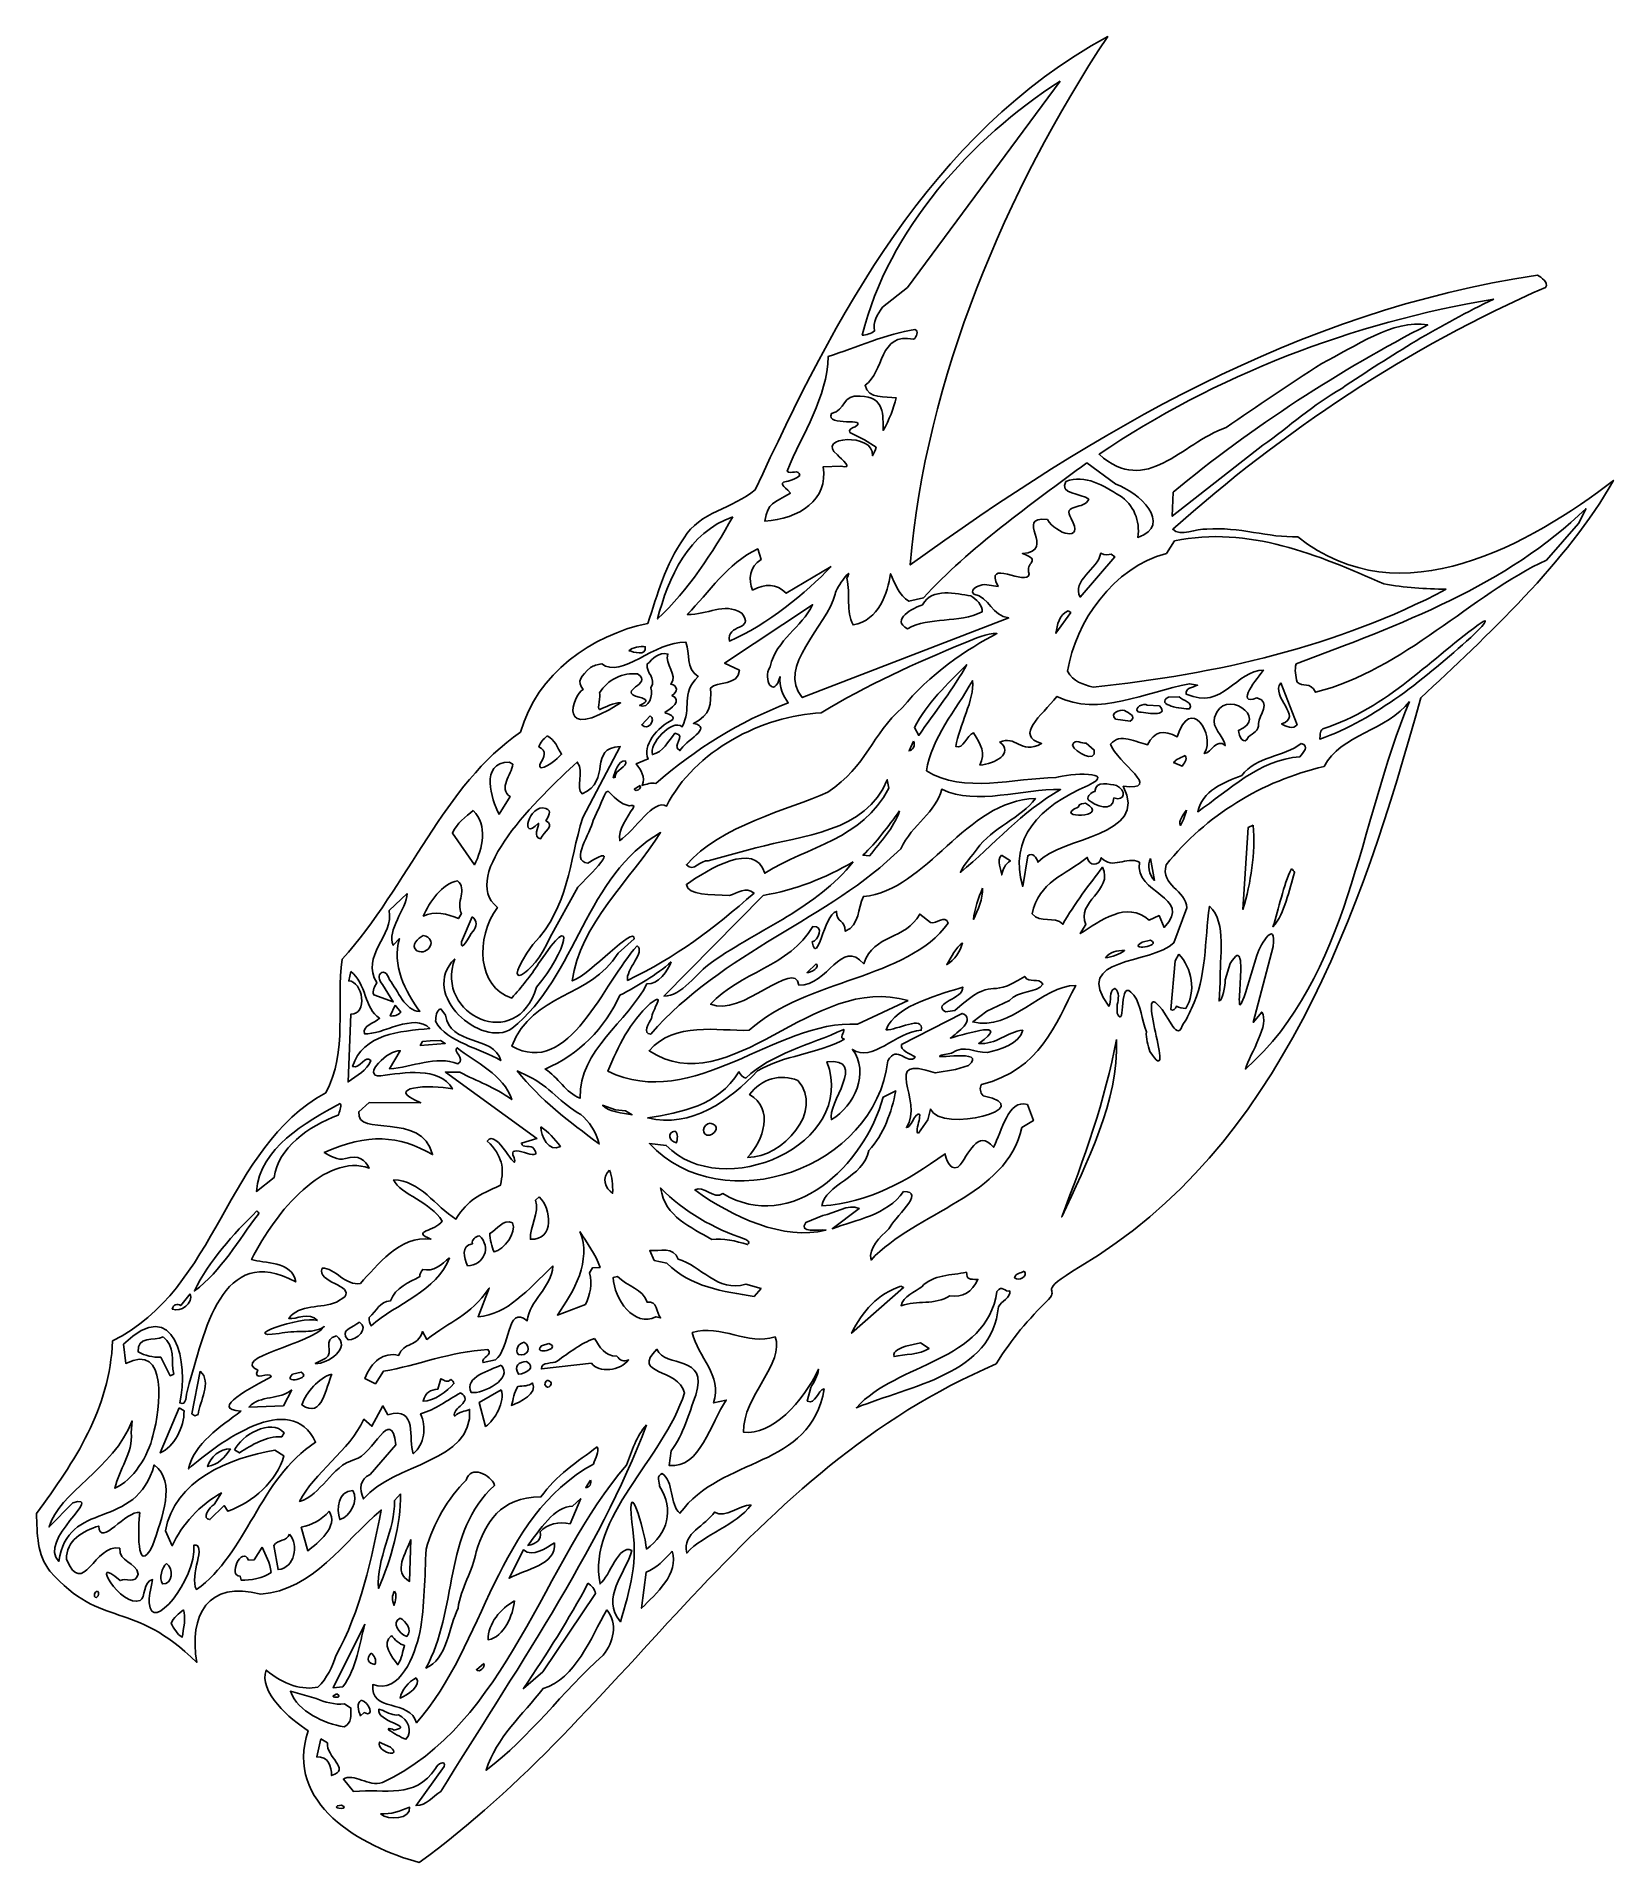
# Model space of a CAD drawing. Header units: centimetres. Extents: x -7.1 to 7.1, y -8.3 to 8.3.
import ezdxf

# ---------------------------------------------------------------- set-up
doc = ezdxf.new("R2010")
doc.units = ezdxf.units.CM
doc.header["$MEASUREMENT"] = 0
doc.layers.add('Ebene 1', color=7, linetype='Continuous')

msp = doc.modelspace()

# ---------------------------------------------------------------- linework, layer by layer
at = {"layer": 'Ebene 1'}
for points, knots in [([(6.45428, 6.10305), (6.48984, 6.08019), (6.55842, 6.03701), (6.52794, 5.99129), (6.52794, 5.99129), (5.28842, 5.45281), (4.14796, 4.68827), (3.15228, 3.80181), (3.15228, 3.80181), (3.21832, 3.72815), (3.36818, 3.81197), (3.45962, 3.80181), (3.45962, 3.80181), (3.74918, 3.82721), (4.02096, 3.72307), (4.28512, 3.73323), (4.28512, 3.73323), (5.21476, 2.98647), (6.39332, 3.66973), (7.14262, 4.24377), (7.14262, 4.24377), (6.7286, 3.50717), (5.98438, 2.82391), (5.39764, 2.27527), (5.39764, 2.27527), (4.85408, 0.30931), (4.12256, -1.79634), (2.31408, -2.8733), (2.31408, -2.8733), (1.89498, -3.12222), (2.13628, -3.06126), (2.02706, -3.17048), (2.02706, -3.17048), (1.84672, -3.34828), (1.69178, -3.52862), (1.55208, -3.75468), (1.55208, -3.75468), (-0.71613, -4.72496), (-1.78293, -6.90428), (-3.67269, -8.26826), (-3.67269, -8.26826), (-4.19339, -8.12602), (-4.89951, -7.73486), (-4.67599, -7.077), (-4.67599, -7.077), (-4.83855, -6.9754), (-5.13319, -6.71886), (-5.05699, -6.52582), (-5.05699, -6.52582), (-4.90205, -6.66044), (-4.72171, -6.71124), (-4.58963, -6.68076), (-4.58963, -6.68076), (-4.50835, -6.60456), (-4.45501, -6.4928), (-4.42707, -6.39882), (-4.42707, -6.39882), (-4.20355, -5.99242), (-4.10195, -5.52252), (-4.01559, -5.07802), (-4.01559, -5.07802), (-4.35595, -5.3625), (-4.63027, -5.80192), (-5.10525, -5.84002), (-5.10525, -5.84002), (-5.59039, -5.71302), (-5.75549, -6.02798), (-5.68691, -6.45724), (-5.68691, -6.45724), (-6.27365, -5.87812), (-6.53527, -6.16768), (-7.01533, -5.63174), (-7.01533, -5.63174), (-7.13217, -5.48442), (-7.13217, -5.29138), (-7.13725, -5.1085), (-7.13725, -5.1085), (-6.78927, -4.63606), (-6.47177, -4.16108), (-6.44891, -3.5464), (-6.44891, -3.5464), (-5.48879, -3.07142), (-5.43291, -1.80142), (-4.51851, -1.30104), (-4.51851, -1.30104), (-4.31531, -0.92766), (-4.42707, -0.48824), (-4.36865, -0.08946), (-4.36865, -0.08946), (-3.76667, 0.57601), (-3.45171, 1.48787), (-2.75321, 1.96539), (-2.75321, 1.96539), (-2.61097, 2.48863), (-2.10551, 2.84677), (-1.60259, 2.94837), (-1.60259, 2.94837), (-1.51115, 3.21253), (-1.44765, 3.47923), (-1.27239, 3.72307), (-1.27239, 3.72307), (-1.13777, 3.95929), (-0.82789, 3.98977), (-0.62977, 4.15741), (-0.62977, 4.15741), (0.09158, 5.71189), (0.94502, 7.38067), (2.563, 8.26205), (2.563, 8.26205), (1.64352, 6.87775), (0.90946, 5.14801), (0.77484, 3.47923), (0.77484, 3.47923), (2.43092, 4.67557), (4.26734, 5.77285), (6.45428, 6.10305)], [0, 0, 0, 0, 0.03448276, 0.03448276, 0.03448276, 0.03448276, 0.06896552, 0.06896552, 0.06896552, 0.06896552, 0.10344828, 0.10344828, 0.10344828, 0.10344828, 0.13793103, 0.13793103, 0.13793103, 0.13793103, 0.17241379, 0.17241379, 0.17241379, 0.17241379, 0.20689655, 0.20689655, 0.20689655, 0.20689655, 0.24137931, 0.24137931, 0.24137931, 0.24137931, 0.27586207, 0.27586207, 0.27586207, 0.27586207, 0.31034483, 0.31034483, 0.31034483, 0.31034483, 0.34482759, 0.34482759, 0.34482759, 0.34482759, 0.37931034, 0.37931034, 0.37931034, 0.37931034, 0.4137931, 0.4137931, 0.4137931, 0.4137931, 0.44827586, 0.44827586, 0.44827586, 0.44827586, 0.48275862, 0.48275862, 0.48275862, 0.48275862, 0.51724138, 0.51724138, 0.51724138, 0.51724138, 0.55172414, 0.55172414, 0.55172414, 0.55172414, 0.5862069, 0.5862069, 0.5862069, 0.5862069, 0.62068966, 0.62068966, 0.62068966, 0.62068966, 0.65517241, 0.65517241, 0.65517241, 0.65517241, 0.68965517, 0.68965517, 0.68965517, 0.68965517, 0.72413793, 0.72413793, 0.72413793, 0.72413793, 0.75862069, 0.75862069, 0.75862069, 0.75862069, 0.79310345, 0.79310345, 0.79310345, 0.79310345, 0.82758621, 0.82758621, 0.82758621, 0.82758621, 0.86206897, 0.86206897, 0.86206897, 0.86206897, 0.89655172, 0.89655172, 0.89655172, 0.89655172, 0.93103448, 0.93103448, 0.93103448, 0.93103448, 0.96551724, 0.96551724, 0.96551724, 0.96551724, 1, 1, 1, 1]), ([(1.32348, 3.19729), (1.3692, 3.16935), (1.4327, 3.11347), (1.42508, 3.05251), (1.42508, 3.05251), (1.21172, 2.94583), (0.9501, 3.01441), (0.74944, 2.90011), (0.74944, 2.90011), (0.59196, 2.98139), (0.80532, 3.09061), (0.8866, 3.11855), (0.8866, 3.11855), (0.97042, 3.27603), (1.1914, 3.21761), (1.32348, 3.19729)], [0, 0, 0, 0, 0.25, 0.25, 0.25, 0.25, 0.5, 0.5, 0.5, 0.5, 0.75, 0.75, 0.75, 0.75, 1, 1, 1, 1]), ([(2.7154, 2.16097), (2.75096, 2.13811), (2.82716, 2.10763), (2.7662, 2.06445), (2.7662, 2.06445), (2.7662, 2.06445), (2.63412, 2.08223), (2.63412, 2.08223), (2.63412, 2.08223), (2.57316, 2.13811), (2.67476, 2.17113), (2.7154, 2.16097)], [0, 0, 0, 0, 0.33333333, 0.33333333, 0.33333333, 0.33333333, 0.66666667, 0.66666667, 0.66666667, 0.66666667, 1, 1, 1, 1]), ([(3.0329, 2.20161), (3.12688, 2.09493), (2.89828, 2.14319), (2.83732, 2.14827), (2.83732, 2.14827), (2.79668, 2.18891), (2.88812, 2.22955), (2.92114, 2.20923), (2.92114, 2.20923), (2.92114, 2.20923), (3.0329, 2.20161), (3.0329, 2.20161)], [0, 0, 0, 0, 0.33333333, 0.33333333, 0.33333333, 0.33333333, 0.66666667, 0.66666667, 0.66666667, 0.66666667, 1, 1, 1, 1]), ([(3.2107, 2.28289), (3.23864, 2.24987), (3.34278, 2.23463), (3.30468, 2.17621), (3.30468, 2.17621), (3.23864, 2.17113), (2.98972, 2.21177), (3.11164, 2.28035), (3.11164, 2.28035), (3.11164, 2.28035), (3.2107, 2.28289), (3.2107, 2.28289)], [0, 0, 0, 0, 0.33333333, 0.33333333, 0.33333333, 0.33333333, 0.66666667, 0.66666667, 0.66666667, 0.66666667, 1, 1, 1, 1]), ([(2.36742, 1.86379), (2.36742, 1.86379), (2.44108, 1.80283), (2.44108, 1.80283), (2.44108, 1.80283), (2.45886, 1.67837), (2.26836, 1.78251), (2.24296, 1.84601), (2.24296, 1.84601), (2.26836, 1.91205), (2.33186, 1.85617), (2.36742, 1.86379)], [0, 0, 0, 0, 0.33333333, 0.33333333, 0.33333333, 0.33333333, 0.66666667, 0.66666667, 0.66666667, 0.66666667, 1, 1, 1, 1]), ([(2.64174, 1.48279), (2.73064, 1.44215), (2.72556, 1.33293), (2.61888, 1.36849), (2.61888, 1.36849), (2.61126, 1.22879), (2.44616, 1.29991), (2.3852, 1.35325), (2.3852, 1.35325), (2.37758, 1.39135), (2.4106, 1.41929), (2.44616, 1.42691), (2.44616, 1.42691), (2.45124, 1.53613), (2.58332, 1.48787), (2.64174, 1.48279)], [0, 0, 0, 0, 0.25, 0.25, 0.25, 0.25, 0.5, 0.5, 0.5, 0.5, 0.75, 0.75, 0.75, 0.75, 1, 1, 1, 1]), ([(-2.52461, 1.27451), (-2.46365, 1.25419), (-2.50683, 1.19831), (-2.52461, 1.16275), (-2.52461, 1.16275), (-2.43571, 1.12211), (-2.54493, 1.06115), (-2.57287, 1.00019), (-2.57287, 1.00019), (-2.64653, 1.01289), (-2.58811, 1.10433), (-2.59065, 1.13989), (-2.59065, 1.13989), (-2.76591, 0.95955), (-2.68209, 1.32531), (-2.52461, 1.27451)], [0, 0, 0, 0, 0.25, 0.25, 0.25, 0.25, 0.5, 0.5, 0.5, 0.5, 0.75, 0.75, 0.75, 0.75, 1, 1, 1, 1]), ([(2.36234, 1.32023), (2.6011, 1.18561), (2.04992, 1.18053), (2.29376, 1.28467), (2.29376, 1.28467), (2.30392, 1.32531), (2.34456, 1.31515), (2.36234, 1.32023)], [0, 0, 0, 0, 0.5, 0.5, 0.5, 0.5, 1, 1, 1, 1]), ([(3.88126, 1.12211), (3.89904, 0.86811), (3.86094, 0.60395), (3.78728, 0.36011), (3.78728, 0.36011), (3.78728, 0.36011), (3.83554, 1.10179), (3.83554, 1.10179), (3.83554, 1.10179), (3.83554, 1.10179), (3.88126, 1.12211), (3.88126, 1.12211)], [0, 0, 0, 0, 0.33333333, 0.33333333, 0.33333333, 0.33333333, 0.66666667, 0.66666667, 0.66666667, 0.66666667, 1, 1, 1, 1]), ([(4.2267, 0.72587), (4.2394, 0.71825), (4.24956, 0.71063), (4.25464, 0.69285), (4.25464, 0.69285), (4.2013, 0.53283), (4.17082, 0.32709), (4.05906, 0.20263), (4.05906, 0.20263), (4.1124, 0.36265), (4.15304, 0.58109), (4.2267, 0.72587)], [0, 0, 0, 0, 0.33333333, 0.33333333, 0.33333333, 0.33333333, 0.66666667, 0.66666667, 0.66666667, 0.66666667, 1, 1, 1, 1]), ([(3.20816, -0.04628), (3.325, -0.1682), (3.36564, -0.38664), (3.26912, -0.5365), (3.26912, -0.5365), (3.23864, -0.53396), (3.2107, -0.53142), (3.1853, -0.51618), (3.1853, -0.51618), (3.1726, -0.53904), (3.15736, -0.5619), (3.1345, -0.54666), (3.1345, -0.54666), (3.1345, -0.54666), (3.1726, -0.1047), (3.1726, -0.1047), (3.1726, -0.1047), (3.1726, -0.1047), (3.20816, -0.04628), (3.20816, -0.04628)], [0, 0, 0, 0, 0.2, 0.2, 0.2, 0.2, 0.4, 0.4, 0.4, 0.4, 0.6, 0.6, 0.6, 0.6, 0.8, 0.8, 0.8, 0.8, 1, 1, 1, 1]), ([(-5.99171, -3.51084), (-5.87741, -3.5845), (-5.92059, -3.73436), (-5.89519, -3.84612), (-5.89519, -3.84612), (-5.89519, -3.84612), (-5.92567, -3.86136), (-5.92567, -3.86136), (-5.92567, -3.86136), (-5.92567, -3.86136), (-6.01203, -3.69372), (-6.01203, -3.69372), (-6.01203, -3.69372), (-6.08315, -3.69626), (-6.15681, -3.68102), (-6.21523, -3.64546), (-6.21523, -3.64546), (-6.23555, -3.50322), (-6.06791, -3.5464), (-5.99171, -3.51084)], [0, 0, 0, 0, 0.2, 0.2, 0.2, 0.2, 0.4, 0.4, 0.4, 0.4, 0.6, 0.6, 0.6, 0.6, 0.8, 0.8, 0.8, 0.8, 1, 1, 1, 1]), ([(-5.65389, -3.82072), (-5.54721, -3.91978), (-5.65897, -4.0925), (-5.67421, -4.21188), (-5.67421, -4.21188), (-5.67421, -4.21188), (-5.70215, -4.22458), (-5.70215, -4.22458), (-5.70215, -4.22458), (-5.70215, -4.22458), (-5.73009, -4.2068), (-5.73009, -4.2068), (-5.73009, -4.2068), (-5.73009, -4.2068), (-5.65389, -3.82072), (-5.65389, -3.82072)], [0, 0, 0, 0, 0.25, 0.25, 0.25, 0.25, 0.5, 0.5, 0.5, 0.5, 0.75, 0.75, 0.75, 0.75, 1, 1, 1, 1]), ([(-5.84693, -4.15092), (-5.84693, -4.15092), (-5.80121, -4.17886), (-5.80121, -4.17886), (-5.80121, -4.17886), (-5.79867, -4.32618), (-5.89265, -4.50906), (-6.01711, -4.55986), (-6.01711, -4.55986), (-6.01711, -4.55986), (-5.84693, -4.15092), (-5.84693, -4.15092)], [0, 0, 0, 0, 0.33333333, 0.33333333, 0.33333333, 0.33333333, 0.66666667, 0.66666667, 0.66666667, 0.66666667, 1, 1, 1, 1]), ([(-5.34401, -4.53192), (-5.28305, -4.40746), (-5.01635, -4.23982), (-4.89443, -4.37952), (-4.89443, -4.37952), (-4.89443, -4.37952), (-4.91729, -4.41508), (-4.91729, -4.41508), (-4.91729, -4.41508), (-5.05699, -4.40746), (-5.18653, -4.4862), (-5.29829, -4.55986), (-5.29829, -4.55986), (-5.29829, -4.55986), (-5.34401, -4.53192), (-5.34401, -4.53192)], [0, 0, 0, 0, 0.25, 0.25, 0.25, 0.25, 0.5, 0.5, 0.5, 0.5, 0.75, 0.75, 0.75, 0.75, 1, 1, 1, 1]), ([(-4.97825, -4.537), (-4.97825, -4.537), (-4.89697, -4.5878), (-4.89697, -4.5878), (-4.89697, -4.5878), (-4.96301, -4.81894), (-5.17637, -5.0069), (-5.40497, -5.08818), (-5.40497, -5.08818), (-5.40497, -5.08818), (-5.43799, -5.03738), (-5.43799, -5.03738), (-5.43799, -5.03738), (-5.43799, -5.03738), (-5.56753, -5.16438), (-5.56753, -5.16438), (-5.56753, -5.16438), (-5.64627, -5.16184), (-5.57261, -5.04754), (-5.52943, -5.02722), (-5.52943, -5.02722), (-5.52943, -5.02722), (-5.46339, -4.92308), (-5.46339, -4.92308), (-5.46339, -4.92308), (-5.65643, -5.02722), (-5.82153, -5.21264), (-5.90789, -5.4006), (-5.90789, -5.4006), (-5.90789, -5.4006), (-5.96885, -5.26598), (-5.96885, -5.26598), (-5.96885, -5.26598), (-5.89265, -4.81386), (-5.38973, -4.6005), (-4.97825, -4.537)], [0, 0, 0, 0, 0.11111111, 0.11111111, 0.11111111, 0.11111111, 0.22222222, 0.22222222, 0.22222222, 0.22222222, 0.33333333, 0.33333333, 0.33333333, 0.33333333, 0.44444444, 0.44444444, 0.44444444, 0.44444444, 0.55555556, 0.55555556, 0.55555556, 0.55555556, 0.66666667, 0.66666667, 0.66666667, 0.66666667, 0.77777778, 0.77777778, 0.77777778, 0.77777778, 0.88888889, 0.88888889, 0.88888889, 0.88888889, 1, 1, 1, 1]), ([(-5.38211, -4.5243), (-5.43291, -4.60558), (-5.49133, -4.664), (-5.58785, -4.68432), (-5.58785, -4.68432), (-5.56499, -4.6005), (-5.47355, -4.51668), (-5.38211, -4.5243)], [0, 0, 0, 0, 0.5, 0.5, 0.5, 0.5, 1, 1, 1, 1]), ([(-5.96123, -5.56062), (-5.89265, -5.6038), (-5.90535, -5.7562), (-5.99679, -5.74604), (-5.99679, -5.74604), (-6.02981, -5.69524), (-6.00187, -5.59872), (-5.96123, -5.56062)], [0, 0, 0, 0, 0.5, 0.5, 0.5, 0.5, 1, 1, 1, 1]), ([(-3.69809, -6.59694), (-3.64475, -6.66552), (-3.78191, -6.75442), (-3.84541, -6.77982), (-3.84541, -6.77982), (-3.83271, -6.70616), (-3.76921, -6.6325), (-3.69809, -6.59694)], [0, 0, 0, 0, 0.5, 0.5, 0.5, 0.5, 1, 1, 1, 1])]:
    msp.add_open_spline(points, degree=3, knots=knots, dxfattribs=at)
at = {"layer": 'Ebene 1', "color": 7}
for points, knots in [([(2.1312, 7.85819), (2.1312, 7.85819), (0.74944, 5.99129), (0.74944, 5.99129), (0.74944, 5.99129), (0.74944, 5.99129), (0.52338, 5.81095), (0.52338, 5.81095), (0.52338, 5.81095), (0.47766, 5.74491), (0.4294, 5.67633), (0.45226, 5.59759), (0.45226, 5.59759), (0.41924, 5.56965), (0.3786, 5.56457), (0.3405, 5.55695), (0.3405, 5.55695), (0.57672, 6.51961), (1.32348, 7.33749), (2.1312, 7.85819)], [0, 0, 0, 0, 0.2, 0.2, 0.2, 0.2, 0.4, 0.4, 0.4, 0.4, 0.6, 0.6, 0.6, 0.6, 0.8, 0.8, 0.8, 0.8, 1, 1, 1, 1]), ([(6.05804, 5.88461), (5.57798, 5.65601), (5.12586, 5.37661), (4.68136, 5.07689), (4.68136, 5.07689), (4.42736, 4.92957), (4.20638, 4.73145), (3.96762, 4.56127), (3.96762, 4.56127), (3.96762, 4.56127), (3.1472, 3.91865), (3.1472, 3.91865), (3.1472, 3.91865), (3.1472, 3.91865), (3.15482, 4.13709), (3.15482, 4.13709), (3.15482, 4.13709), (3.86348, 4.72383), (4.68136, 5.25469), (5.46114, 5.65093), (5.46114, 5.65093), (5.1411, 5.70681), (4.80328, 5.45027), (4.50102, 5.30295), (4.50102, 5.30295), (4.19876, 5.10737), (3.91682, 4.91433), (3.63488, 4.72129), (3.63488, 4.72129), (3.2234, 4.57905), (2.9186, 4.09391), (2.48426, 4.47999), (2.48426, 4.47999), (3.5282, 5.19119), (4.78296, 5.67379), (6.05804, 5.88461)], [0, 0, 0, 0, 0.11111111, 0.11111111, 0.11111111, 0.11111111, 0.22222222, 0.22222222, 0.22222222, 0.22222222, 0.33333333, 0.33333333, 0.33333333, 0.33333333, 0.44444444, 0.44444444, 0.44444444, 0.44444444, 0.55555556, 0.55555556, 0.55555556, 0.55555556, 0.66666667, 0.66666667, 0.66666667, 0.66666667, 0.77777778, 0.77777778, 0.77777778, 0.77777778, 0.88888889, 0.88888889, 0.88888889, 0.88888889, 1, 1, 1, 1]), ([(0.81548, 5.61029), (0.85612, 5.60267), (0.83072, 5.53663), (0.80532, 5.52139), (0.80532, 5.52139), (0.49036, 5.58997), (0.53862, 5.22167), (0.3659, 5.10483), (0.3659, 5.10483), (0.39638, 4.97275), (0.54624, 5.00831), (0.64784, 4.99053), (0.64784, 4.99053), (0.62244, 4.89655), (0.58688, 4.78987), (0.52846, 4.69589), (0.52846, 4.69589), (0.52846, 4.82543), (0.54624, 5.00831), (0.32018, 5.00577), (0.32018, 5.00577), (0.15762, 5.02609), (0.19064, 4.87623), (0.0611, 4.84829), (0.0611, 4.84829), (0.00268, 4.72383), (0.41162, 4.81781), (0.27446, 4.72891), (0.27446, 4.72891), (0.25668, 4.72383), (0.21096, 4.70351), (0.2262, 4.67811), (0.2262, 4.67811), (0.2262, 4.67811), (0.36082, 4.60953), (0.36082, 4.60953), (0.36082, 4.60953), (0.36082, 4.60953), (0.46496, 4.54349), (0.46496, 4.54349), (0.46496, 4.54349), (0.45988, 4.51301), (0.44718, 4.49015), (0.43194, 4.46729), (0.43194, 4.46729), (0.45226, 4.68065), (-0.09383, 4.64001), (0.11444, 4.47491), (0.11444, 4.47491), (0.15254, 4.43427), (0.27192, 4.34283), (0.14746, 4.37331), (0.14746, 4.37331), (0.14746, 4.37331), (-0.01509, 4.36569), (-0.01509, 4.36569), (-0.01509, 4.36569), (0.03824, 4.07105), (-0.23353, 3.89071), (-0.54341, 3.87547), (-0.54341, 3.87547), (-0.51039, 4.04819), (-0.46467, 4.03549), (-0.30973, 4.12947), (-0.30973, 4.12947), (-0.46213, 4.27425), (-0.35291, 4.19043), (-0.22591, 4.28695), (-0.22591, 4.28695), (-0.22591, 4.35299), (-0.31481, 4.29457), (-0.34021, 4.32759), (-0.34021, 4.32759), (-0.20051, 4.67557), (0.02554, 4.99561), (0.03062, 5.36391), (0.03062, 5.36391), (0.28462, 5.44773), (0.5691, 5.57219), (0.81548, 5.61029)], [0, 0, 0, 0, 0.05, 0.05, 0.05, 0.05, 0.1, 0.1, 0.1, 0.1, 0.15, 0.15, 0.15, 0.15, 0.2, 0.2, 0.2, 0.2, 0.25, 0.25, 0.25, 0.25, 0.3, 0.3, 0.3, 0.3, 0.35, 0.35, 0.35, 0.35, 0.4, 0.4, 0.4, 0.4, 0.45, 0.45, 0.45, 0.45, 0.5, 0.5, 0.5, 0.5, 0.55, 0.55, 0.55, 0.55, 0.6, 0.6, 0.6, 0.6, 0.65, 0.65, 0.65, 0.65, 0.7, 0.7, 0.7, 0.7, 0.75, 0.75, 0.75, 0.75, 0.8, 0.8, 0.8, 0.8, 0.85, 0.85, 0.85, 0.85, 0.9, 0.9, 0.9, 0.9, 0.95, 0.95, 0.95, 0.95, 1, 1, 1, 1]), ([(2.37504, 4.40379), (2.37504, 4.40379), (2.63666, 4.20821), (2.63666, 4.20821), (2.63666, 4.20821), (2.83732, 4.14471), (3.16244, 3.84245), (2.83478, 3.72815), (2.83478, 3.72815), (2.86018, 3.87293), (2.79668, 4.02787), (2.66968, 4.10661), (2.66968, 4.10661), (2.52998, 4.19297), (2.35726, 4.30219), (2.18454, 4.23361), (2.18454, 4.23361), (2.11342, 4.11931), (2.32678, 4.12693), (2.39028, 4.07359), (2.39028, 4.07359), (2.36234, 3.97707), (2.14136, 4.03549), (2.2328, 3.89833), (2.2328, 3.89833), (2.35218, 3.67735), (2.09564, 3.75863), (2.0169, 3.88817), (2.0169, 3.88817), (1.70194, 3.92627), (2.11088, 3.60369), (1.79084, 3.58083), (1.79084, 3.58083), (1.97372, 3.51225), (1.80862, 3.50463), (1.8518, 3.39795), (1.8518, 3.39795), (1.8391, 3.27603), (1.4327, 3.54781), (1.56986, 3.28365), (1.56986, 3.28365), (1.56986, 3.28365), (1.46826, 3.29889), (1.46826, 3.29889), (1.46826, 3.29889), (1.42762, 3.31159), (1.29808, 3.26079), (1.35142, 3.21507), (1.35142, 3.21507), (1.49366, 3.18713), (1.51398, 3.01441), (1.66638, 2.99917), (1.66638, 2.99917), (1.66638, 2.99917), (-0.20305, 2.27781), (-0.20305, 2.27781), (-0.20305, 2.27781), (-0.44435, 2.55721), (0.023, 2.92043), (0.09412, 3.21507), (0.09412, 3.21507), (0.10174, 3.27603), (0.26938, 3.49193), (0.2008, 3.35731), (0.2008, 3.35731), (0.23382, 3.20745), (0.19064, 3.06013), (0.25668, 2.93567), (0.25668, 2.93567), (0.49544, 2.97885), (0.56656, 3.22269), (0.59704, 3.39795), (0.59704, 3.39795), (0.63768, 3.30905), (0.6707, 3.20745), (0.76214, 3.14903), (0.76214, 3.14903), (0.76214, 3.14903), (0.89422, 3.17951), (0.89422, 3.17951), (0.89422, 3.17951), (1.31332, 3.63925), (1.85942, 4.02025), (2.37504, 4.40379)], [0, 0, 0, 0, 0.04761905, 0.04761905, 0.04761905, 0.04761905, 0.0952381, 0.0952381, 0.0952381, 0.0952381, 0.14285714, 0.14285714, 0.14285714, 0.14285714, 0.19047619, 0.19047619, 0.19047619, 0.19047619, 0.23809524, 0.23809524, 0.23809524, 0.23809524, 0.28571429, 0.28571429, 0.28571429, 0.28571429, 0.33333333, 0.33333333, 0.33333333, 0.33333333, 0.38095238, 0.38095238, 0.38095238, 0.38095238, 0.42857143, 0.42857143, 0.42857143, 0.42857143, 0.47619048, 0.47619048, 0.47619048, 0.47619048, 0.52380952, 0.52380952, 0.52380952, 0.52380952, 0.57142857, 0.57142857, 0.57142857, 0.57142857, 0.61904762, 0.61904762, 0.61904762, 0.61904762, 0.66666667, 0.66666667, 0.66666667, 0.66666667, 0.71428571, 0.71428571, 0.71428571, 0.71428571, 0.76190476, 0.76190476, 0.76190476, 0.76190476, 0.80952381, 0.80952381, 0.80952381, 0.80952381, 0.85714286, 0.85714286, 0.85714286, 0.85714286, 0.9047619, 0.9047619, 0.9047619, 0.9047619, 0.95238095, 0.95238095, 0.95238095, 0.95238095, 1, 1, 1, 1]), ([(6.8937, 3.98977), (6.8937, 3.98977), (6.82512, 3.85261), (6.82512, 3.85261), (6.82512, 3.85261), (6.82512, 3.85261), (6.53556, 3.52241), (6.53556, 3.52241), (6.53556, 3.52241), (5.85738, 3.20999), (5.25032, 2.52927), (4.44514, 2.32607), (4.44514, 2.32607), (4.39434, 2.42513), (4.3283, 2.36925), (4.2775, 2.41751), (4.2775, 2.41751), (4.2648, 2.47339), (4.2521, 2.52927), (4.26988, 2.58261), (4.26988, 2.58261), (5.19952, 2.93313), (6.1825, 3.29381), (6.8937, 3.98977)], [0, 0, 0, 0, 0.16666667, 0.16666667, 0.16666667, 0.16666667, 0.33333333, 0.33333333, 0.33333333, 0.33333333, 0.5, 0.5, 0.5, 0.5, 0.66666667, 0.66666667, 0.66666667, 0.66666667, 0.83333333, 0.83333333, 0.83333333, 0.83333333, 1, 1, 1, 1]), ([(-0.83297, 3.91357), (-1.01331, 3.59099), (-1.23429, 3.24809), (-1.51369, 2.98901), (-1.51369, 2.98901), (-1.41717, 3.36239), (-1.23175, 3.77641), (-0.83297, 3.91357)], [0, 0, 0, 0, 0.5, 0.5, 0.5, 0.5, 1, 1, 1, 1]), ([(5.62878, 3.25825), (4.64072, 2.73755), (3.55106, 2.48863), (2.43092, 2.37179), (2.43092, 2.37179), (2.3344, 2.39973), (2.25058, 2.42005), (2.19978, 2.51657), (2.19978, 2.51657), (2.26836, 2.95853), (2.61634, 3.46145), (3.09386, 3.58083), (3.09386, 3.58083), (3.09386, 3.58083), (3.16752, 3.69513), (3.16752, 3.69513), (3.16752, 3.69513), (3.83554, 3.83737), (4.47054, 3.56813), (5.06236, 3.30651), (5.06236, 3.30651), (5.25032, 3.27095), (5.43828, 3.26333), (5.62878, 3.25825)], [0, 0, 0, 0, 0.16666667, 0.16666667, 0.16666667, 0.16666667, 0.33333333, 0.33333333, 0.33333333, 0.33333333, 0.5, 0.5, 0.5, 0.5, 0.66666667, 0.66666667, 0.66666667, 0.66666667, 0.83333333, 0.83333333, 0.83333333, 0.83333333, 1, 1, 1, 1]), ([(0.05856, 3.46399), (-0.17257, 3.22269), (-0.51293, 2.93821), (-0.86345, 2.78835), (-0.86345, 2.78835), (-0.89139, 2.95091), (-0.62723, 2.88233), (-0.75169, 3.04235), (-0.75169, 3.04235), (-0.91679, 3.14395), (-1.05903, 3.02457), (-1.24445, 3.02965), (-1.24445, 3.02965), (-1.04633, 3.22777), (-0.88377, 3.49447), (-0.60691, 3.62401), (-0.60691, 3.62401), (-0.60691, 3.62401), (-0.57643, 3.52749), (-0.57643, 3.52749), (-0.57643, 3.52749), (-0.68057, 3.46399), (-0.69327, 3.34207), (-0.65263, 3.25063), (-0.65263, 3.25063), (-0.53579, 3.30905), (-0.43927, 3.31159), (-0.35037, 3.22269), (-0.35037, 3.22269), (-0.35037, 3.22269), (0.05856, 3.46399), (0.05856, 3.46399)], [0, 0, 0, 0, 0.125, 0.125, 0.125, 0.125, 0.25, 0.25, 0.25, 0.25, 0.375, 0.375, 0.375, 0.375, 0.5, 0.5, 0.5, 0.5, 0.625, 0.625, 0.625, 0.625, 0.75, 0.75, 0.75, 0.75, 0.875, 0.875, 0.875, 0.875, 1, 1, 1, 1]), ([(2.59348, 3.57575), (2.59348, 3.57575), (2.6265, 3.55289), (2.6265, 3.55289), (2.6265, 3.55289), (2.6265, 3.55289), (2.31408, 3.18713), (2.31408, 3.18713), (2.31408, 3.18713), (2.23026, 3.33445), (2.4741, 3.43859), (2.4995, 3.58337), (2.4995, 3.58337), (2.53506, 3.56305), (2.57316, 3.57067), (2.59348, 3.57575)], [0, 0, 0, 0, 0.25, 0.25, 0.25, 0.25, 0.5, 0.5, 0.5, 0.5, 0.75, 0.75, 0.75, 0.75, 1, 1, 1, 1]), ([(-0.40371, 2.46831), (-0.41387, 2.37687), (-0.37323, 2.28797), (-0.33005, 2.22955), (-0.33005, 2.22955), (-0.77709, 2.05937), (-1.17333, 1.80791), (-1.52893, 1.50057), (-1.52893, 1.50057), (-1.57211, 1.51073), (-1.61529, 1.49041), (-1.65339, 1.48279), (-1.65339, 1.48279), (-1.62037, 1.55899), (-1.66355, 1.61995), (-1.70673, 1.67837), (-1.70673, 1.67837), (-1.70673, 1.67837), (-1.59751, 1.72155), (-1.59751, 1.72155), (-1.59751, 1.72155), (-1.65593, 1.83839), (-1.51623, 2.00857), (-1.37399, 2.07969), (-1.37399, 2.07969), (-1.36383, 2.12287), (-1.42479, 2.12795), (-1.44765, 2.14319), (-1.44765, 2.14319), (-1.39431, 2.17367), (-1.28255, 2.24987), (-1.38415, 2.29559), (-1.38415, 2.29559), (-1.33081, 2.32607), (-1.32573, 2.38703), (-1.39431, 2.39973), (-1.39431, 2.39973), (-1.32319, 2.48101), (-1.45527, 2.58261), (-1.41971, 2.67151), (-1.41971, 2.67151), (-1.50607, 2.69437), (-1.55433, 2.62833), (-1.60767, 2.58007), (-1.60767, 2.58007), (-1.62037, 2.49371), (-1.51877, 2.46069), (-1.57465, 2.36671), (-1.57465, 2.36671), (-1.55179, 2.30321), (-1.58989, 2.16859), (-1.67625, 2.20669), (-1.67625, 2.20669), (-1.58735, 2.24733), (-1.61275, 2.26257), (-1.67879, 2.28035), (-1.67879, 2.28035), (-1.89723, 2.34131), (-1.54417, 2.39719), (-1.69403, 2.49117), (-1.69403, 2.49117), (-1.82357, 2.50895), (-1.96835, 2.43783), (-2.03947, 2.32099), (-2.03947, 2.32099), (-2.02169, 2.29559), (-2.06741, 2.17113), (-2.03693, 2.16859), (-2.03693, 2.16859), (-1.99121, 2.18891), (-1.90739, 2.23463), (-1.84897, 2.22955), (-1.84897, 2.22955), (-2.44333, 1.84855), (-2.27823, 2.30321), (-2.18679, 2.35147), (-2.18679, 2.35147), (-2.25283, 2.42513), (-2.20203, 2.47339), (-2.12075, 2.54959), (-2.12075, 2.54959), (-2.09281, 2.56483), (-2.05979, 2.57753), (-2.01915, 2.58261), (-2.01915, 2.58261), (-1.84135, 2.44545), (-1.54163, 2.78835), (-1.25715, 2.77819), (-1.25715, 2.77819), (-1.21651, 2.67405), (-1.25969, 2.54197), (-1.14539, 2.46831), (-1.14539, 2.46831), (-1.30795, 2.31337), (-1.20127, 2.18129), (-1.29017, 2.01365), (-1.29017, 2.01365), (-1.38669, 2.08985), (-1.59751, 1.85109), (-1.55941, 1.76219), (-1.55941, 1.76219), (-1.46543, 1.78251), (-1.41717, 1.88157), (-1.35621, 1.95523), (-1.35621, 1.95523), (-1.24191, 1.93237), (-1.39685, 1.83839), (-1.31049, 1.79775), (-1.31049, 1.79775), (-1.26985, 1.88665), (-1.00061, 2.00603), (-1.18857, 2.04413), (-1.18857, 2.04413), (-1.02855, 2.12033), (-1.02855, 2.21685), (-1.03363, 2.36417), (-1.03363, 2.36417), (-0.97775, 2.42767), (-0.77963, 2.38195), (-0.77201, 2.52419), (-0.77201, 2.52419), (-0.77201, 2.52419), (-0.90663, 2.59023), (-0.90663, 2.59023), (-0.90663, 2.59023), (-0.90663, 2.59023), (-0.10907, 3.11855), (-0.10907, 3.11855), (-0.10907, 3.11855), (-0.20813, 2.90773), (-0.43419, 2.80867), (-0.49515, 2.55721), (-0.49515, 2.55721), (-0.56627, 2.44037), (-0.45705, 2.26003), (-0.40371, 2.46831)], [0, 0, 0, 0, 0.02941176, 0.02941176, 0.02941176, 0.02941176, 0.05882353, 0.05882353, 0.05882353, 0.05882353, 0.08823529, 0.08823529, 0.08823529, 0.08823529, 0.11764706, 0.11764706, 0.11764706, 0.11764706, 0.14705882, 0.14705882, 0.14705882, 0.14705882, 0.17647059, 0.17647059, 0.17647059, 0.17647059, 0.20588235, 0.20588235, 0.20588235, 0.20588235, 0.23529412, 0.23529412, 0.23529412, 0.23529412, 0.26470588, 0.26470588, 0.26470588, 0.26470588, 0.29411765, 0.29411765, 0.29411765, 0.29411765, 0.32352941, 0.32352941, 0.32352941, 0.32352941, 0.35294118, 0.35294118, 0.35294118, 0.35294118, 0.38235294, 0.38235294, 0.38235294, 0.38235294, 0.41176471, 0.41176471, 0.41176471, 0.41176471, 0.44117647, 0.44117647, 0.44117647, 0.44117647, 0.47058824, 0.47058824, 0.47058824, 0.47058824, 0.5, 0.5, 0.5, 0.5, 0.52941176, 0.52941176, 0.52941176, 0.52941176, 0.55882353, 0.55882353, 0.55882353, 0.55882353, 0.58823529, 0.58823529, 0.58823529, 0.58823529, 0.61764706, 0.61764706, 0.61764706, 0.61764706, 0.64705882, 0.64705882, 0.64705882, 0.64705882, 0.67647059, 0.67647059, 0.67647059, 0.67647059, 0.70588235, 0.70588235, 0.70588235, 0.70588235, 0.73529412, 0.73529412, 0.73529412, 0.73529412, 0.76470588, 0.76470588, 0.76470588, 0.76470588, 0.79411765, 0.79411765, 0.79411765, 0.79411765, 0.82352941, 0.82352941, 0.82352941, 0.82352941, 0.85294118, 0.85294118, 0.85294118, 0.85294118, 0.88235294, 0.88235294, 0.88235294, 0.88235294, 0.91176471, 0.91176471, 0.91176471, 0.91176471, 0.94117647, 0.94117647, 0.94117647, 0.94117647, 0.97058824, 0.97058824, 0.97058824, 0.97058824, 1, 1, 1, 1]), ([(2.20486, 3.06267), (2.20486, 3.06267), (2.22772, 3.04743), (2.22772, 3.04743), (2.22772, 3.04743), (2.22772, 3.04743), (2.0931, 2.85947), (2.0931, 2.85947), (2.0931, 2.85947), (2.1058, 2.93059), (2.12104, 3.03219), (2.20486, 3.06267)], [0, 0, 0, 0, 0.33333333, 0.33333333, 0.33333333, 0.33333333, 0.66666667, 0.66666667, 0.66666667, 0.66666667, 1, 1, 1, 1]), ([(5.96152, 2.96615), (6.03772, 3.00425), (5.8904, 2.85947), (5.84976, 2.82137), (5.84976, 2.82137), (5.45098, 2.46577), (4.9887, 2.07715), (4.48324, 1.90189), (4.48324, 1.90189), (4.48832, 1.93237), (4.47816, 1.96793), (4.51118, 1.99587), (4.51118, 1.99587), (5.09284, 2.17621), (5.50178, 2.64357), (5.96152, 2.96615)], [0, 0, 0, 0, 0.25, 0.25, 0.25, 0.25, 0.5, 0.5, 0.5, 0.5, 0.75, 0.75, 0.75, 0.75, 1, 1, 1, 1]), ([(-3.35011, -0.08692), (-3.53807, -0.59746), (-2.78115, -0.94544), (-2.61097, -0.34346), (-2.61097, -0.34346), (-2.33665, -0.03358), (-2.23759, 0.40329), (-2.59065, -0.1301), (-2.59065, -0.1301), (-2.66431, -0.2444), (-2.74051, -0.34092), (-2.83449, -0.44252), (-2.83449, -0.44252), (-3.14691, -0.34346), (-3.16469, 0.10103), (-2.96403, 0.37789), (-2.96403, 0.37789), (-3.32217, 0.66491), (-2.58811, 1.37865), (-2.24013, 1.69361), (-2.24013, 1.69361), (-2.17409, 1.60217), (-2.25791, 1.45993), (-2.19695, 1.40659), (-2.19695, 1.40659), (-1.92009, 1.52089), (-2.14869, 1.82569), (-1.85151, 1.83331), (-1.85151, 1.83331), (-1.85151, 1.83331), (-2.18933, 1.19323), (-2.18933, 1.19323), (-2.18933, 1.19323), (-2.32395, 0.77667), (-2.30617, 0.39567), (-2.64145, 0.04261), (-2.64145, 0.04261), (-2.97927, -0.41712), (-2.63129, -0.24948), (-2.48651, 0.10865), (-2.48651, 0.10865), (-2.48651, 0.10865), (-2.23505, 0.56077), (-2.23505, 0.56077), (-2.23505, 0.56077), (-2.13853, 0.65983), (-1.80579, 0.98495), (-2.14615, 0.77921), (-2.14615, 0.77921), (-2.30871, 0.79953), (-2.11821, 1.05099), (-2.09535, 1.16529), (-2.09535, 1.16529), (-1.91755, 1.55391), (-2.02169, 1.42691), (-1.82357, 1.31515), (-1.82357, 1.31515), (-1.82357, 1.31515), (-1.77023, 1.29737), (-1.77023, 1.29737), (-1.77023, 1.29737), (-1.74991, 1.30245), (-1.71181, 1.31007), (-1.73467, 1.27705), (-1.73467, 1.27705), (-1.79309, 1.18307), (-1.86929, 1.08655), (-1.85659, 0.98241), (-1.85659, 0.98241), (-1.71689, 1.07385), (-1.54671, 1.36849), (-1.43241, 1.29483), (-1.43241, 1.29483), (-1.18095, 1.79775), (-0.56119, 2.11525), (-0.03287, 2.13811), (-0.03287, 2.13811), (0.3786, 2.38957), (0.81802, 2.59023), (1.27014, 2.77311), (1.27014, 2.77311), (1.35904, 2.81121), (1.4708, 2.86201), (1.5597, 2.85693), (1.5597, 2.85693), (1.30316, 2.72739), (0.93486, 2.47593), (0.70372, 2.18637), (0.70372, 2.18637), (0.42178, 1.94507), (0.38876, 1.66059), (0.02808, 1.42183), (0.02808, 1.42183), (-0.32751, 1.25927), (-0.94981, 1.11957), (-1.25207, 0.76397), (-1.25207, 0.76397), (-1.18603, 0.69031), (-1.12507, 0.81223), (-1.05395, 0.79953), (-1.05395, 0.79953), (-1.05395, 0.79953), (-0.62469, 0.91637), (-0.62469, 0.91637), (-0.62469, 0.91637), (-0.21575, 1.02813), (0.3786, 1.05607), (0.56656, 1.53359), (0.56656, 1.53359), (0.56656, 1.53359), (0.5818, 1.45739), (0.5818, 1.45739), (0.5818, 1.45739), (0.33542, 0.98749), (-0.14463, 0.93669), (-0.54341, 0.68777), (-0.54341, 0.68777), (-0.62977, 0.98495), (-1.05649, 0.72079), (-1.25207, 0.58617), (-1.25207, 0.58617), (-1.23683, 0.48203), (-1.03363, 0.49727), (-0.86345, 0.48711), (-0.86345, 0.48711), (-0.78725, 0.50489), (-0.71359, 0.57093), (-0.63993, 0.50743), (-0.63993, 0.50743), (-1.00315, 0.18739), (-1.34859, -0.07422), (-1.78547, -0.2825), (-1.78547, -0.2825), (-1.80579, -0.18852), (-1.61783, -0.01834), (-1.69911, 0.02991), (-1.69911, 0.02991), (-1.99883, -0.29266), (-2.31379, -1.17404), (-2.83449, -0.87686), (-2.83449, -0.87686), (-2.63891, -0.38918), (-2.13091, -0.45014), (-1.86929, -0.03612), (-1.86929, -0.03612), (-1.86929, -0.03612), (-1.72451, 0.09341), (-1.72451, 0.09341), (-1.72451, 0.09341), (-1.72197, 0.22295), (-2.12329, -0.2317), (-2.28585, -0.28758), (-2.28585, -0.28758), (-2.22489, 0.21787), (-1.75499, 0.62935), (-1.48575, 1.05607), (-1.48575, 1.05607), (-2.16901, 0.66491), (-2.24013, -0.23932), (-2.83195, -0.71938), (-2.83195, -0.71938), (-3.10627, -0.89972), (-3.67523, -0.41458), (-3.35011, -0.08692)], [0, 0, 0, 0, 0.02439024, 0.02439024, 0.02439024, 0.02439024, 0.04878049, 0.04878049, 0.04878049, 0.04878049, 0.07317073, 0.07317073, 0.07317073, 0.07317073, 0.09756098, 0.09756098, 0.09756098, 0.09756098, 0.12195122, 0.12195122, 0.12195122, 0.12195122, 0.14634146, 0.14634146, 0.14634146, 0.14634146, 0.17073171, 0.17073171, 0.17073171, 0.17073171, 0.19512195, 0.19512195, 0.19512195, 0.19512195, 0.2195122, 0.2195122, 0.2195122, 0.2195122, 0.24390244, 0.24390244, 0.24390244, 0.24390244, 0.26829268, 0.26829268, 0.26829268, 0.26829268, 0.29268293, 0.29268293, 0.29268293, 0.29268293, 0.31707317, 0.31707317, 0.31707317, 0.31707317, 0.34146341, 0.34146341, 0.34146341, 0.34146341, 0.36585366, 0.36585366, 0.36585366, 0.36585366, 0.3902439, 0.3902439, 0.3902439, 0.3902439, 0.41463415, 0.41463415, 0.41463415, 0.41463415, 0.43902439, 0.43902439, 0.43902439, 0.43902439, 0.46341463, 0.46341463, 0.46341463, 0.46341463, 0.48780488, 0.48780488, 0.48780488, 0.48780488, 0.51219512, 0.51219512, 0.51219512, 0.51219512, 0.53658537, 0.53658537, 0.53658537, 0.53658537, 0.56097561, 0.56097561, 0.56097561, 0.56097561, 0.58536585, 0.58536585, 0.58536585, 0.58536585, 0.6097561, 0.6097561, 0.6097561, 0.6097561, 0.63414634, 0.63414634, 0.63414634, 0.63414634, 0.65853659, 0.65853659, 0.65853659, 0.65853659, 0.68292683, 0.68292683, 0.68292683, 0.68292683, 0.70731707, 0.70731707, 0.70731707, 0.70731707, 0.73170732, 0.73170732, 0.73170732, 0.73170732, 0.75609756, 0.75609756, 0.75609756, 0.75609756, 0.7804878, 0.7804878, 0.7804878, 0.7804878, 0.80487805, 0.80487805, 0.80487805, 0.80487805, 0.82926829, 0.82926829, 0.82926829, 0.82926829, 0.85365854, 0.85365854, 0.85365854, 0.85365854, 0.87804878, 0.87804878, 0.87804878, 0.87804878, 0.90243902, 0.90243902, 0.90243902, 0.90243902, 0.92682927, 0.92682927, 0.92682927, 0.92682927, 0.95121951, 0.95121951, 0.95121951, 0.95121951, 0.97560976, 0.97560976, 0.97560976, 0.97560976, 1, 1, 1, 1]), ([(-1.77277, 2.70199), (-1.74229, 2.72993), (-1.66609, 2.74771), (-1.62545, 2.73755), (-1.62545, 2.73755), (-1.61529, 2.64865), (-1.72959, 2.68929), (-1.77277, 2.70199)], [0, 0, 0, 0, 0.5, 0.5, 0.5, 0.5, 1, 1, 1, 1]), ([(1.28792, 2.57753), (1.16854, 2.36163), (0.99836, 2.14573), (0.85104, 1.93491), (0.85104, 1.93491), (0.85104, 1.93491), (0.81294, 2.00603), (0.81294, 2.00603), (0.81294, 2.00603), (0.92216, 2.22701), (1.11012, 2.39719), (1.28792, 2.57753)], [0, 0, 0, 0, 0.33333333, 0.33333333, 0.33333333, 0.33333333, 0.66666667, 0.66666667, 0.66666667, 0.66666667, 1, 1, 1, 1]), ([(3.97778, 2.52673), (3.9219, 2.46323), (3.706, 2.19653), (3.91428, 2.27527), (3.91428, 2.27527), (4.05144, 2.23717), (3.92952, 2.12033), (3.92952, 2.04159), (3.92952, 2.04159), (3.9346, 1.97301), (3.87872, 1.96031), (3.83808, 1.92221), (3.83808, 1.92221), (3.79744, 1.83331), (3.74664, 1.92983), (3.74664, 1.98063), (3.74664, 1.98063), (4.0362, 2.08477), (3.61202, 2.38449), (3.53074, 2.09747), (3.53074, 2.09747), (3.5028, 2.00349), (3.60694, 1.93745), (3.62726, 1.84347), (3.62726, 1.84347), (3.54344, 1.91459), (3.50534, 1.77743), (3.43676, 1.76981), (3.43676, 1.76981), (3.54598, 1.94507), (3.30468, 2.30321), (3.19292, 1.92221), (3.19292, 1.92221), (3.071, 1.98571), (2.98464, 1.97555), (2.92368, 1.85109), (2.92368, 1.85109), (2.82208, 1.86887), (2.67222, 1.96285), (2.5884, 1.85617), (2.5884, 1.85617), (2.64428, 1.68853), (3.07862, 1.43199), (2.7027, 1.47517), (2.7027, 1.47517), (2.94654, 1.01797), (2.1439, 1.02305), (1.93054, 0.78683), (1.93054, 0.78683), (1.92292, 0.82493), (1.87974, 0.88335), (1.8391, 0.84525), (1.8391, 0.84525), (1.8391, 0.84525), (1.79338, 0.56839), (1.79338, 0.56839), (1.79338, 0.56839), (1.66384, 1.00273), (1.94324, 1.29229), (2.3852, 1.48279), (2.3852, 1.48279), (2.66206, 1.61487), (2.21248, 1.59201), (2.0931, 1.55391), (2.0931, 1.55391), (1.71718, 1.54883), (1.25744, 1.40405), (0.92216, 1.61487), (0.92216, 1.61487), (0.96534, 1.90951), (1.18378, 2.15843), (1.33872, 2.43021), (1.33872, 2.43021), (1.35904, 2.25749), (1.21426, 2.02635), (1.18886, 1.83331), (1.18886, 1.83331), (1.2549, 1.80791), (1.28538, 1.93491), (1.34888, 1.95777), (1.34888, 1.95777), (1.41238, 1.85363), (1.46064, 1.77489), (1.40476, 1.66567), (1.40476, 1.66567), (1.54192, 1.67583), (1.71718, 1.77489), (1.5851, 1.87395), (1.5851, 1.87395), (1.72734, 1.94507), (1.77052, 1.75711), (1.96356, 1.86125), (1.96356, 1.86125), (1.71972, 1.93491), (1.95848, 2.10763), (2.10326, 2.28797), (2.10326, 2.28797), (2.48172, 2.09747), (2.90336, 2.33115), (3.30468, 2.40227), (3.30468, 2.40227), (3.30468, 2.40227), (3.3758, 2.38957), (3.3758, 2.38957), (3.3758, 2.38957), (3.33008, 2.36925), (3.2615, 2.36417), (3.2742, 2.30829), (3.2742, 2.30829), (3.61456, 2.15843), (3.7187, 2.52673), (3.97778, 2.52673)], [0, 0, 0, 0, 0.03571429, 0.03571429, 0.03571429, 0.03571429, 0.07142857, 0.07142857, 0.07142857, 0.07142857, 0.10714286, 0.10714286, 0.10714286, 0.10714286, 0.14285714, 0.14285714, 0.14285714, 0.14285714, 0.17857143, 0.17857143, 0.17857143, 0.17857143, 0.21428571, 0.21428571, 0.21428571, 0.21428571, 0.25, 0.25, 0.25, 0.25, 0.28571429, 0.28571429, 0.28571429, 0.28571429, 0.32142857, 0.32142857, 0.32142857, 0.32142857, 0.35714286, 0.35714286, 0.35714286, 0.35714286, 0.39285714, 0.39285714, 0.39285714, 0.39285714, 0.42857143, 0.42857143, 0.42857143, 0.42857143, 0.46428571, 0.46428571, 0.46428571, 0.46428571, 0.5, 0.5, 0.5, 0.5, 0.53571429, 0.53571429, 0.53571429, 0.53571429, 0.57142857, 0.57142857, 0.57142857, 0.57142857, 0.60714286, 0.60714286, 0.60714286, 0.60714286, 0.64285714, 0.64285714, 0.64285714, 0.64285714, 0.67857143, 0.67857143, 0.67857143, 0.67857143, 0.71428571, 0.71428571, 0.71428571, 0.71428571, 0.75, 0.75, 0.75, 0.75, 0.78571429, 0.78571429, 0.78571429, 0.78571429, 0.82142857, 0.82142857, 0.82142857, 0.82142857, 0.85714286, 0.85714286, 0.85714286, 0.85714286, 0.89285714, 0.89285714, 0.89285714, 0.89285714, 0.92857143, 0.92857143, 0.92857143, 0.92857143, 0.96428571, 0.96428571, 0.96428571, 0.96428571, 1, 1, 1, 1]), ([(4.13018, 2.41243), (4.13018, 2.41243), (4.2775, 2.03143), (4.2775, 2.03143), (4.2775, 2.03143), (4.24702, 1.98571), (4.17082, 2.01619), (4.1378, 2.03905), (4.1378, 2.03905), (4.33846, 2.10509), (4.03112, 2.28289), (4.13018, 2.41243)], [0, 0, 0, 0, 0.33333333, 0.33333333, 0.33333333, 0.33333333, 0.66666667, 0.66666667, 0.66666667, 0.66666667, 1, 1, 1, 1]), ([(5.29604, 2.24225), (4.83376, 1.15005), (4.75502, -0.24948), (3.81014, -1.08514), (3.81014, -1.08514), (3.85586, -0.93782), (4.03366, -0.67874), (3.95746, -0.56952), (3.95746, -0.56952), (3.95746, -0.56952), (3.88126, -0.6635), (3.88126, -0.6635), (3.88126, -0.6635), (3.88126, -0.6635), (4.0616, 0.02483), (4.0616, 0.02483), (4.0616, 0.02483), (4.08446, 0.26867), (3.95492, 0.06039), (3.91174, -0.05644), (3.91174, -0.05644), (3.91174, -0.05644), (3.81014, -0.39426), (3.81014, -0.39426), (3.81014, -0.39426), (3.66282, -0.83368), (3.87872, 0.22041), (3.67298, -0.1301), (3.67298, -0.1301), (3.67298, -0.1301), (3.62726, -0.27742), (3.62726, -0.27742), (3.62726, -0.27742), (3.62726, -0.32822), (3.60186, -0.473), (3.57138, -0.46792), (3.57138, -0.46792), (3.57138, -0.46792), (3.58154, -0.29774), (3.58154, -0.29774), (3.58154, -0.29774), (3.57138, -0.08184), (3.64758, 0.23819), (3.48502, 0.38805), (3.48502, 0.38805), (3.43676, 0.08071), (3.46216, -0.2571), (3.31992, -0.5365), (3.31992, -0.5365), (3.30214, -0.58984), (3.2742, -0.63556), (3.2361, -0.69398), (3.2361, -0.69398), (3.21578, -0.77526), (3.16498, -0.72954), (3.14466, -0.68382), (3.14466, -0.68382), (3.14466, -0.68382), (3.05576, -0.54666), (3.05576, -0.54666), (3.05576, -0.54666), (2.77636, -0.1936), (3.2107, -1.32136), (2.944, -0.92766), (2.944, -0.92766), (2.9313, -0.87178), (2.9059, -0.80574), (2.91352, -0.74732), (2.91352, -0.74732), (2.8678, -0.6381), (2.8678, -0.50856), (2.79922, -0.41712), (2.79922, -0.41712), (2.64682, -0.22408), (2.73572, -0.74732), (2.64682, -0.57968), (2.64682, -0.57968), (2.64682, -0.57968), (2.64936, -0.50094), (2.64936, -0.50094), (2.64936, -0.50094), (2.65952, -0.45776), (2.67222, -0.38664), (2.6265, -0.35616), (2.6265, -0.35616), (2.563, -0.38156), (2.60364, -0.47046), (2.57316, -0.51618), (2.57316, -0.51618), (2.2328, -0.06152), (2.95416, -0.14534), (3.16244, 0.05785), (3.16244, 0.05785), (3.16244, 0.05785), (3.27928, 0.37281), (3.27928, 0.37281), (3.27928, 0.37281), (3.27166, 0.53791), (3.03798, 0.57347), (3.09132, 0.76397), (3.09132, 0.76397), (3.45454, 1.21101), (3.95746, 1.52343), (4.52134, 1.65297), (4.52134, 1.65297), (4.6712, 1.94253), (5.09792, 1.98063), (5.29604, 2.24225)], [0, 0, 0, 0, 0.03703704, 0.03703704, 0.03703704, 0.03703704, 0.07407407, 0.07407407, 0.07407407, 0.07407407, 0.11111111, 0.11111111, 0.11111111, 0.11111111, 0.14814815, 0.14814815, 0.14814815, 0.14814815, 0.18518519, 0.18518519, 0.18518519, 0.18518519, 0.22222222, 0.22222222, 0.22222222, 0.22222222, 0.25925926, 0.25925926, 0.25925926, 0.25925926, 0.2962963, 0.2962963, 0.2962963, 0.2962963, 0.33333333, 0.33333333, 0.33333333, 0.33333333, 0.37037037, 0.37037037, 0.37037037, 0.37037037, 0.40740741, 0.40740741, 0.40740741, 0.40740741, 0.44444444, 0.44444444, 0.44444444, 0.44444444, 0.48148148, 0.48148148, 0.48148148, 0.48148148, 0.51851852, 0.51851852, 0.51851852, 0.51851852, 0.55555556, 0.55555556, 0.55555556, 0.55555556, 0.59259259, 0.59259259, 0.59259259, 0.59259259, 0.62962963, 0.62962963, 0.62962963, 0.62962963, 0.66666667, 0.66666667, 0.66666667, 0.66666667, 0.7037037, 0.7037037, 0.7037037, 0.7037037, 0.74074074, 0.74074074, 0.74074074, 0.74074074, 0.77777778, 0.77777778, 0.77777778, 0.77777778, 0.81481481, 0.81481481, 0.81481481, 0.81481481, 0.85185185, 0.85185185, 0.85185185, 0.85185185, 0.88888889, 0.88888889, 0.88888889, 0.88888889, 0.92592593, 0.92592593, 0.92592593, 0.92592593, 0.96296296, 0.96296296, 0.96296296, 0.96296296, 1, 1, 1, 1]), ([(-1.57973, 2.11271), (-1.52131, 2.07715), (-1.60513, 1.96793), (-1.65593, 2.03143), (-1.65593, 2.03143), (-1.65593, 2.03143), (-1.57973, 2.11271), (-1.57973, 2.11271)], [0, 0, 0, 0, 0.5, 0.5, 0.5, 0.5, 1, 1, 1, 1]), ([(-2.51445, 1.92983), (-2.44333, 1.89935), (-2.42047, 1.82315), (-2.38237, 1.76473), (-2.38237, 1.76473), (-2.43317, 1.71647), (-2.49413, 1.65805), (-2.56779, 1.64027), (-2.56779, 1.64027), (-2.58049, 1.64789), (-2.58303, 1.66567), (-2.57795, 1.67837), (-2.57795, 1.67837), (-2.53477, 1.73425), (-2.51445, 1.80029), (-2.58811, 1.83077), (-2.58811, 1.83077), (-2.57795, 1.87141), (-2.54493, 1.90189), (-2.51445, 1.92983)], [0, 0, 0, 0, 0.2, 0.2, 0.2, 0.2, 0.4, 0.4, 0.4, 0.4, 0.6, 0.6, 0.6, 0.6, 0.8, 0.8, 0.8, 0.8, 1, 1, 1, 1]), ([(0.80278, 1.88411), (0.82818, 1.85109), (0.79262, 1.79267), (0.76468, 1.79521), (0.76468, 1.79521), (0.76468, 1.79521), (0.80278, 1.88411), (0.80278, 1.88411)], [0, 0, 0, 0, 0.5, 0.5, 0.5, 0.5, 1, 1, 1, 1]), ([(4.3156, 1.86125), (4.39942, 1.84093), (4.32576, 1.77489), (4.3029, 1.74187), (4.3029, 1.74187), (3.93206, 1.71647), (3.66028, 1.43707), (3.37834, 1.24403), (3.37834, 1.24403), (3.41644, 1.42945), (3.61456, 1.51327), (3.77712, 1.57169), (3.77712, 1.57169), (3.90666, 1.74949), (4.15558, 1.73679), (4.3156, 1.86125)], [0, 0, 0, 0, 0.25, 0.25, 0.25, 0.25, 0.5, 0.5, 0.5, 0.5, 0.75, 0.75, 0.75, 0.75, 1, 1, 1, 1]), ([(-2.85735, 1.69361), (-2.85735, 1.69361), (-2.82433, 1.67329), (-2.82433, 1.67329), (-2.82433, 1.67329), (-2.83449, 1.58185), (-2.96149, 1.45231), (-2.84719, 1.38119), (-2.84719, 1.38119), (-2.84719, 1.38119), (-2.94879, 1.22117), (-2.94879, 1.22117), (-2.94879, 1.22117), (-3.01737, 1.35833), (-3.12659, 1.68599), (-2.85735, 1.69361)], [0, 0, 0, 0, 0.25, 0.25, 0.25, 0.25, 0.5, 0.5, 0.5, 0.5, 0.75, 0.75, 0.75, 0.75, 1, 1, 1, 1]), ([(-1.80325, 1.70631), (-1.77785, 1.64281), (-1.90739, 1.62757), (-1.89723, 1.55645), (-1.89723, 1.55645), (-1.89723, 1.55645), (-1.91501, 1.55137), (-1.91501, 1.55137), (-1.91501, 1.55137), (-1.89723, 1.60471), (-1.87437, 1.70377), (-1.80325, 1.70631)], [0, 0, 0, 0, 0.33333333, 0.33333333, 0.33333333, 0.33333333, 0.66666667, 0.66666667, 0.66666667, 0.66666667, 1, 1, 1, 1]), ([(3.26404, 1.75203), (3.28944, 1.71647), (3.25134, 1.67837), (3.2361, 1.65551), (3.2361, 1.65551), (3.2361, 1.65551), (3.1599, 1.68853), (3.1599, 1.68853), (3.1599, 1.68853), (3.18022, 1.72155), (3.2361, 1.73679), (3.26404, 1.75203)], [0, 0, 0, 0, 0.33333333, 0.33333333, 0.33333333, 0.33333333, 0.66666667, 0.66666667, 0.66666667, 0.66666667, 1, 1, 1, 1]), ([(0.75452, -0.46538), (0.75452, -0.46538), (0.29732, -0.67874), (0.29732, -0.67874), (0.29732, -0.67874), (-0.44943, -0.64064), (-1.18603, -1.48138), (-1.96327, -1.10546), (-1.96327, -1.10546), (-1.86675, -0.87432), (-1.76769, -0.6635), (-1.57973, -0.49332), (-1.57973, -0.49332), (-1.42733, -0.37902), (-1.56703, -0.5492), (-1.56703, -0.62794), (-1.56703, -0.62794), (-1.58989, -0.6635), (-1.65593, -0.76764), (-1.57465, -0.77018), (-1.57465, -0.77018), (-0.92695, -0.01834), (0.04332, 0.26867), (0.68848, 0.90875), (0.68848, 0.90875), (0.79516, 1.13227), (1.00852, 1.23895), (1.05932, 1.44723), (1.05932, 1.44723), (1.3819, 1.29483), (1.7883, 1.45485), (2.13628, 1.44469), (2.13628, 1.44469), (1.78576, 1.24657), (1.52922, 0.94177), (1.2295, 0.69539), (1.2295, 0.69539), (1.27014, 0.78429), (1.33618, 0.84017), (1.37936, 0.90875), (1.37936, 0.90875), (1.51398, 1.09671), (1.78068, 1.18815), (1.90768, 1.36341), (1.90768, 1.36341), (1.27014, 1.34817), (0.93232, 0.53029), (0.35066, 0.47695), (0.35066, 0.47695), (0.29732, 0.36519), (0.32018, 0.22295), (0.18556, 0.16199), (0.18556, 0.16199), (0.19064, 0.27121), (0.10174, 0.23311), (0.10682, 0.34233), (0.10682, 0.34233), (-0.01255, 0.30423), (-0.06335, -0.15804), (-0.11415, 0.06547), (-0.11415, 0.06547), (-0.05827, 0.07563), (-0.00239, 0.21787), (-0.10653, 0.20517), (-0.10653, 0.20517), (-0.31989, -0.15804), (-0.77455, -0.21138), (-1.03363, -0.4984), (-1.03363, -0.4984), (-0.75931, -0.62286), (-0.26909, -0.07676), (-0.23353, -0.32568), (-0.23353, -0.32568), (0.03316, -0.3333), (0.15, 0.10611), (0.3532, -0.13264), (0.3532, -0.13264), (0.44718, 0.14421), (0.72912, 0.07817), (0.8612, 0.31693), (0.8612, 0.31693), (0.8612, 0.31693), (0.95772, 0.24073), (0.95772, 0.24073), (0.95772, 0.24073), (1.0136, 0.22295), (1.0898, 0.31947), (1.11774, 0.23565), (1.11774, 0.23565), (0.74182, -0.2825), (-0.15987, -0.25964), (-0.68311, -0.73462), (-0.68311, -0.73462), (-0.97775, -0.74224), (-1.35621, -0.6508), (-1.58989, -0.92004), (-1.58989, -0.92004), (-0.84821, -1.40518), (-0.11161, -0.20884), (0.75452, -0.46538)], [0, 0, 0, 0, 0.04, 0.04, 0.04, 0.04, 0.08, 0.08, 0.08, 0.08, 0.12, 0.12, 0.12, 0.12, 0.16, 0.16, 0.16, 0.16, 0.2, 0.2, 0.2, 0.2, 0.24, 0.24, 0.24, 0.24, 0.28, 0.28, 0.28, 0.28, 0.32, 0.32, 0.32, 0.32, 0.36, 0.36, 0.36, 0.36, 0.4, 0.4, 0.4, 0.4, 0.44, 0.44, 0.44, 0.44, 0.48, 0.48, 0.48, 0.48, 0.52, 0.52, 0.52, 0.52, 0.56, 0.56, 0.56, 0.56, 0.6, 0.6, 0.6, 0.6, 0.64, 0.64, 0.64, 0.64, 0.68, 0.68, 0.68, 0.68, 0.72, 0.72, 0.72, 0.72, 0.76, 0.76, 0.76, 0.76, 0.8, 0.8, 0.8, 0.8, 0.84, 0.84, 0.84, 0.84, 0.88, 0.88, 0.88, 0.88, 0.92, 0.92, 0.92, 0.92, 0.96, 0.96, 0.96, 0.96, 1, 1, 1, 1]), ([(-1.67117, 1.48025), (-1.65593, 1.45231), (-1.70927, 1.42183), (-1.72451, 1.44723), (-1.72451, 1.44723), (-1.72451, 1.44723), (-1.67117, 1.48025), (-1.67117, 1.48025)], [0, 0, 0, 0, 0.5, 0.5, 0.5, 0.5, 1, 1, 1, 1]), ([(-3.18247, 1.25419), (-3.05039, 1.12211), (-3.09611, 0.90875), (-3.17231, 0.76397), (-3.17231, 0.76397), (-3.17231, 0.76397), (-3.37043, 1.05099), (-3.37043, 1.05099), (-3.37043, 1.05099), (-3.33233, 1.13735), (-3.25105, 1.20085), (-3.18247, 1.25419)], [0, 0, 0, 0, 0.33333333, 0.33333333, 0.33333333, 0.33333333, 0.66666667, 0.66666667, 0.66666667, 0.66666667, 1, 1, 1, 1]), ([(0.67832, 1.25165), (0.62498, 1.09163), (0.5056, 0.97733), (0.40654, 0.84525), (0.40654, 0.84525), (0.40654, 0.84525), (0.34558, 0.85033), (0.34558, 0.85033), (0.34558, 0.85033), (0.4675, 0.96717), (0.57418, 1.10941), (0.67832, 1.25165)], [0, 0, 0, 0, 0.33333333, 0.33333333, 0.33333333, 0.33333333, 0.66666667, 0.66666667, 0.66666667, 0.66666667, 1, 1, 1, 1]), ([(3.27674, 1.25927), (3.26658, 1.21863), (3.2488, 1.16529), (3.22086, 1.11957), (3.22086, 1.11957), (3.20054, 1.16275), (3.24626, 1.21355), (3.27674, 1.25927)], [0, 0, 0, 0, 0.5, 0.5, 0.5, 0.5, 1, 1, 1, 1]), ([(1.60034, 0.85033), (1.60034, 0.85033), (1.68162, 0.79953), (1.68162, 0.79953), (1.68162, 0.79953), (1.62828, 0.76651), (1.61812, 0.72587), (1.60288, 0.67253), (1.60288, 0.67253), (1.60034, 0.72079), (1.55208, 0.79953), (1.60034, 0.85033)], [0, 0, 0, 0, 0.33333333, 0.33333333, 0.33333333, 0.33333333, 0.66666667, 0.66666667, 0.66666667, 0.66666667, 1, 1, 1, 1]), ([(2.85002, 0.78683), (2.79668, 0.49981), (3.34532, 0.47695), (3.07354, 0.19755), (3.07354, 0.19755), (3.07354, 0.19755), (3.02782, 0.30423), (3.02782, 0.30423), (3.02782, 0.30423), (3.02782, 0.30423), (2.93892, 0.26359), (2.93892, 0.26359), (2.93892, 0.26359), (2.73064, 0.44393), (2.49696, 0.25343), (2.31408, 0.14167), (2.31408, 0.14167), (2.31408, 0.14167), (2.36488, 0.22295), (2.36488, 0.22295), (2.36488, 0.22295), (2.26836, 0.42869), (2.62142, 0.53029), (2.51474, 0.74111), (2.51474, 0.74111), (2.40806, 0.59887), (2.25566, 0.40583), (2.1566, 0.22549), (2.1566, 0.22549), (2.0804, 0.30677), (1.95086, 0.22803), (1.87974, 0.31947), (1.87974, 0.31947), (1.93308, 0.60903), (2.18454, 0.67507), (2.37758, 0.83001), (2.37758, 0.83001), (2.39282, 0.75381), (2.48426, 0.74365), (2.50458, 0.82747), (2.50458, 0.82747), (2.60872, 0.71317), (2.7281, 0.84779), (2.85002, 0.78683)], [0, 0, 0, 0, 0.09090909, 0.09090909, 0.09090909, 0.09090909, 0.18181818, 0.18181818, 0.18181818, 0.18181818, 0.27272727, 0.27272727, 0.27272727, 0.27272727, 0.36363636, 0.36363636, 0.36363636, 0.36363636, 0.45454545, 0.45454545, 0.45454545, 0.45454545, 0.54545455, 0.54545455, 0.54545455, 0.54545455, 0.63636364, 0.63636364, 0.63636364, 0.63636364, 0.72727273, 0.72727273, 0.72727273, 0.72727273, 0.81818182, 0.81818182, 0.81818182, 0.81818182, 0.90909091, 0.90909091, 0.90909091, 0.90909091, 1, 1, 1, 1]), ([(0.25922, 0.79191), (-0.07859, 0.36773), (-0.57389, 0.19501), (-1.02601, -0.11994), (-1.02601, -0.11994), (-1.15555, -0.20884), (-1.29779, -0.43236), (-1.45527, -0.42474), (-1.45527, -0.42474), (-1.45527, -0.42474), (-0.55611, 0.48711), (-0.55611, 0.48711), (-0.55611, 0.48711), (-0.27163, 0.53283), (0.00776, 0.64459), (0.25922, 0.79191)], [0, 0, 0, 0, 0.25, 0.25, 0.25, 0.25, 0.5, 0.5, 0.5, 0.5, 0.75, 0.75, 0.75, 0.75, 1, 1, 1, 1]), ([(2.95162, 0.81985), (2.95162, 0.81985), (2.98718, 0.62173), (2.98718, 0.62173), (2.98718, 0.62173), (2.93638, 0.66999), (2.91606, 0.76397), (2.95162, 0.81985)], [0, 0, 0, 0, 0.5, 0.5, 0.5, 0.5, 1, 1, 1, 1]), ([(-3.78191, 0.50489), (-3.78445, 0.36011), (-3.97241, 0.17215), (-3.90637, 0.03499), (-3.90637, 0.03499), (-3.90637, 0.03499), (-3.85049, 0.09595), (-3.85049, 0.09595), (-3.85049, 0.09595), (-3.92415, -0.1428), (-3.79715, -0.3841), (-3.66761, -0.56444), (-3.66761, -0.56444), (-3.80477, -0.55682), (-3.86065, -0.37648), (-3.94193, -0.27742), (-3.94193, -0.27742), (-3.97749, -0.1428), (-4.08925, -0.23424), (-4.00289, -0.3206), (-4.00289, -0.3206), (-4.00289, -0.3206), (-3.90637, -0.47808), (-3.90637, -0.47808), (-3.90637, -0.47808), (-3.90637, -0.47808), (-4.08417, -0.41458), (-4.08417, -0.41458), (-4.08417, -0.41458), (-4.09687, -0.37394), (-4.07401, -0.33838), (-4.05623, -0.30282), (-4.05623, -0.30282), (-4.20863, -0.06152), (-3.89621, 0.12643), (-3.94447, 0.34995), (-3.94447, 0.34995), (-3.94447, 0.34995), (-3.78191, 0.50489), (-3.78191, 0.50489)], [0, 0, 0, 0, 0.1, 0.1, 0.1, 0.1, 0.2, 0.2, 0.2, 0.2, 0.3, 0.3, 0.3, 0.3, 0.4, 0.4, 0.4, 0.4, 0.5, 0.5, 0.5, 0.5, 0.6, 0.6, 0.6, 0.6, 0.7, 0.7, 0.7, 0.7, 0.8, 0.8, 0.8, 0.8, 0.9, 0.9, 0.9, 0.9, 1, 1, 1, 1]), ([(-3.32471, 0.61919), (-3.23327, 0.54553), (-3.34249, 0.42107), (-3.28915, 0.32201), (-3.28915, 0.32201), (-3.28915, 0.32201), (-3.31709, 0.27629), (-3.31709, 0.27629), (-3.31709, 0.27629), (-3.41615, 0.32201), (-3.53299, 0.34741), (-3.63459, 0.29915), (-3.63459, 0.29915), (-3.58125, 0.42615), (-3.46441, 0.59379), (-3.32471, 0.61919)], [0, 0, 0, 0, 0.25, 0.25, 0.25, 0.25, 0.5, 0.5, 0.5, 0.5, 0.75, 0.75, 0.75, 0.75, 1, 1, 1, 1]), ([(1.43016, 0.55315), (1.4327, 0.45663), (1.38698, 0.35757), (1.34634, 0.26867), (1.34634, 0.26867), (1.3565, 0.36011), (1.39206, 0.46679), (1.43016, 0.55315)], [0, 0, 0, 0, 0.5, 0.5, 0.5, 0.5, 1, 1, 1, 1]), ([(-3.19263, 0.29407), (-3.14437, 0.25597), (-3.14691, 0.20263), (-3.18755, 0.15945), (-3.18755, 0.15945), (-3.21803, 0.12389), (-3.29423, -0.04374), (-3.28915, 0.06547), (-3.28915, 0.06547), (-3.28915, 0.06547), (-3.19263, 0.29407), (-3.19263, 0.29407)], [0, 0, 0, 0, 0.33333333, 0.33333333, 0.33333333, 0.33333333, 0.66666667, 0.66666667, 0.66666667, 0.66666667, 1, 1, 1, 1]), ([(-3.63713, 0.12389), (-3.49489, 0.09849), (-3.58887, -0.06406), (-3.69301, -0.0158), (-3.69301, -0.0158), (-3.75905, 0.03753), (-3.67523, 0.09849), (-3.63713, 0.12389)], [0, 0, 0, 0, 0.5, 0.5, 0.5, 0.5, 1, 1, 1, 1]), ([(1.24728, 0.05785), (1.23204, -0.01072), (1.17616, -0.1047), (1.10504, -0.14026), (1.10504, -0.14026), (1.14822, -0.07168), (1.18886, 0.01467), (1.24728, 0.05785)], [0, 0, 0, 0, 0.5, 0.5, 0.5, 0.5, 1, 1, 1, 1]), ([(2.95162, 0.08071), (3.06338, 0.02483), (2.7281, -0.01834), (2.87542, 0.06293), (2.87542, 0.06293), (2.87542, 0.06293), (2.95162, 0.08071), (2.95162, 0.08071)], [0, 0, 0, 0, 0.5, 0.5, 0.5, 0.5, 1, 1, 1, 1]), ([(-1.38923, -0.11486), (-1.41971, -0.19106), (-1.50861, -0.32822), (-1.61021, -0.31298), (-1.61021, -0.31298), (-1.78039, -0.65842), (-2.22489, -0.90734), (-2.21473, -1.3493), (-2.21473, -1.3493), (-2.34427, -1.30104), (-2.41539, -1.1588), (-2.53223, -1.08514), (-2.53223, -1.08514), (-2.22489, -0.9556), (-1.99375, -0.71684), (-1.85405, -0.41712), (-1.85405, -0.41712), (-1.68641, -0.33076), (-1.52893, -0.23424), (-1.38923, -0.11486)], [0, 0, 0, 0, 0.2, 0.2, 0.2, 0.2, 0.4, 0.4, 0.4, 0.4, 0.6, 0.6, 0.6, 0.6, 0.8, 0.8, 0.8, 0.8, 1, 1, 1, 1]), ([(-0.07859, -0.13264), (-0.03287, -0.16312), (-0.12939, -0.21392), (-0.15987, -0.21138), (-0.15987, -0.21138), (-0.15987, -0.21138), (-0.07859, -0.13264), (-0.07859, -0.13264)], [0, 0, 0, 0, 0.5, 0.5, 0.5, 0.5, 1, 1, 1, 1]), ([(2.54268, -0.0793), (2.58078, -0.02088), (2.64682, -0.0158), (2.7154, -0.01072), (2.7154, -0.01072), (2.67476, -0.04882), (2.6011, -0.0666), (2.54268, -0.0793)], [0, 0, 0, 0, 0.5, 0.5, 0.5, 0.5, 1, 1, 1, 1]), ([(-4.29245, -0.20122), (-4.15021, -0.3079), (-4.16799, -0.53904), (-4.03083, -0.6254), (-4.03083, -0.6254), (-4.08163, -0.67366), (-4.18831, -0.68636), (-4.16799, -0.7651), (-4.16799, -0.7651), (-4.01051, -0.78288), (-3.71333, -0.56698), (-3.57617, -0.71938), (-3.57617, -0.71938), (-3.84541, -0.74224), (-4.18323, -0.76764), (-4.27467, -1.06228), (-4.27467, -1.06228), (-4.20609, -1.09022), (-4.15783, -0.94798), (-4.10957, -1.00894), (-4.10957, -1.00894), (-4.14513, -1.10038), (-4.23403, -1.14102), (-4.31531, -1.20198), (-4.31531, -1.20198), (-4.31531, -1.20198), (-4.29245, -0.58984), (-4.29245, -0.58984), (-4.29245, -0.58984), (-4.13243, -0.59238), (-4.18323, -0.28758), (-4.31023, -0.28758), (-4.31023, -0.28758), (-4.31023, -0.28758), (-4.29245, -0.20122), (-4.29245, -0.20122)], [0, 0, 0, 0, 0.11111111, 0.11111111, 0.11111111, 0.11111111, 0.22222222, 0.22222222, 0.22222222, 0.22222222, 0.33333333, 0.33333333, 0.33333333, 0.33333333, 0.44444444, 0.44444444, 0.44444444, 0.44444444, 0.55555556, 0.55555556, 0.55555556, 0.55555556, 0.66666667, 0.66666667, 0.66666667, 0.66666667, 0.77777778, 0.77777778, 0.77777778, 0.77777778, 0.88888889, 0.88888889, 0.88888889, 0.88888889, 1, 1, 1, 1]), ([(0.8485, -1.6668), (0.80278, -1.65918), (0.91962, -1.4128), (0.81548, -1.51948), (0.81548, -1.51948), (0.79516, -1.55504), (0.77738, -1.60838), (0.73928, -1.616), (0.73928, -1.616), (0.90946, -1.36962), (0.48782, -0.9429), (1.0009, -1.1207), (1.0009, -1.1207), (1.0009, -1.1207), (1.18378, -1.09022), (1.18378, -1.09022), (1.18378, -1.09022), (1.18378, -1.09022), (1.30316, -1.05212), (1.30316, -1.05212), (1.30316, -1.05212), (1.4835, -0.89464), (0.94502, -1.0064), (1.05424, -0.96068), (1.05424, -0.96068), (1.05424, -0.96068), (1.14822, -0.94036), (1.14822, -0.94036), (1.14822, -0.94036), (1.27776, -0.86162), (1.3438, -0.93528), (1.47334, -0.93528), (1.47334, -0.93528), (1.5851, -0.90988), (1.7629, -0.85908), (1.79338, -0.73462), (1.79338, -0.73462), (1.65622, -0.74478), (1.547, -0.86924), (1.3946, -0.854), (1.3946, -0.854), (1.69432, -0.6381), (1.29554, -0.76002), (1.13806, -0.80574), (1.13806, -0.80574), (1.19648, -0.76002), (1.37428, -0.63302), (1.24474, -0.58222), (1.24474, -0.58222), (1.24474, -0.58222), (0.6961, -0.86416), (0.6961, -0.86416), (0.6961, -0.86416), (0.67832, -0.9175), (0.77484, -0.94544), (0.82056, -0.97592), (0.82056, -0.97592), (0.75198, -1.05974), (0.65546, -0.854), (0.57164, -1.01148), (0.57164, -1.01148), (0.45734, -1.98684), (-0.92187, -2.46944), (-1.58735, -1.76078), (-1.58735, -1.76078), (-1.58735, -1.76078), (-1.43495, -1.77602), (-1.43495, -1.77602), (-1.43495, -1.77602), (-0.92949, -2.3018), (0.29986, -1.77348), (0.02046, -1.0191), (0.02046, -1.0191), (0.39638, -0.981), (0.01792, -1.40518), (0.0611, -1.54234), (0.0611, -1.54234), (0.26938, -1.41788), (0.40908, -1.11816), (0.2516, -0.90734), (0.2516, -0.90734), (0.4294, -1.03434), (0.64022, -0.74986), (0.8739, -0.73462), (0.8739, -0.73462), (0.90184, -0.58984), (0.64784, -0.73716), (0.5564, -0.72954), (0.5564, -0.72954), (0.6326, -0.50348), (1.08472, -0.40188), (1.24982, -0.34346), (1.24982, -0.34346), (1.26252, -0.45014), (0.96534, -0.48824), (1.09234, -0.56698), (1.09234, -0.56698), (1.09234, -0.56698), (1.1787, -0.55682), (1.1787, -0.55682), (1.1787, -0.55682), (1.55716, -0.21392), (1.4581, -0.47554), (1.81116, -0.24694), (1.81116, -0.24694), (1.84672, -0.31806), (1.9407, -0.24694), (1.97626, -0.31806), (1.97626, -0.31806), (1.92546, -0.39934), (1.7502, -0.36886), (1.674, -0.46538), (1.674, -0.46538), (1.674, -0.46538), (1.46826, -0.5619), (1.46826, -0.5619), (1.46826, -0.5619), (1.46826, -0.5619), (1.34126, -0.65842), (1.34126, -0.65842), (1.34126, -0.65842), (1.6867, -0.74986), (1.96864, -0.32822), (2.27344, -0.32822), (2.27344, -0.32822), (2.08802, -0.67874), (1.9534, -1.09276), (1.42, -1.22484), (1.42, -1.22484), (1.39968, -1.25786), (1.4073, -1.29596), (1.43524, -1.32898), (1.43524, -1.32898), (1.96356, -1.43566), (1.05678, -1.67188), (0.95772, -1.44836), (0.95772, -1.44836), (0.95772, -1.44836), (0.93486, -1.54488), (0.93486, -1.54488), (0.93486, -1.54488), (0.93486, -1.54488), (0.8485, -1.6668), (0.8485, -1.6668)], [0, 0, 0, 0, 0.02777778, 0.02777778, 0.02777778, 0.02777778, 0.05555556, 0.05555556, 0.05555556, 0.05555556, 0.08333333, 0.08333333, 0.08333333, 0.08333333, 0.11111111, 0.11111111, 0.11111111, 0.11111111, 0.13888889, 0.13888889, 0.13888889, 0.13888889, 0.16666667, 0.16666667, 0.16666667, 0.16666667, 0.19444444, 0.19444444, 0.19444444, 0.19444444, 0.22222222, 0.22222222, 0.22222222, 0.22222222, 0.25, 0.25, 0.25, 0.25, 0.27777778, 0.27777778, 0.27777778, 0.27777778, 0.30555556, 0.30555556, 0.30555556, 0.30555556, 0.33333333, 0.33333333, 0.33333333, 0.33333333, 0.36111111, 0.36111111, 0.36111111, 0.36111111, 0.38888889, 0.38888889, 0.38888889, 0.38888889, 0.41666667, 0.41666667, 0.41666667, 0.41666667, 0.44444444, 0.44444444, 0.44444444, 0.44444444, 0.47222222, 0.47222222, 0.47222222, 0.47222222, 0.5, 0.5, 0.5, 0.5, 0.52777778, 0.52777778, 0.52777778, 0.52777778, 0.55555556, 0.55555556, 0.55555556, 0.55555556, 0.58333333, 0.58333333, 0.58333333, 0.58333333, 0.61111111, 0.61111111, 0.61111111, 0.61111111, 0.63888889, 0.63888889, 0.63888889, 0.63888889, 0.66666667, 0.66666667, 0.66666667, 0.66666667, 0.69444444, 0.69444444, 0.69444444, 0.69444444, 0.72222222, 0.72222222, 0.72222222, 0.72222222, 0.75, 0.75, 0.75, 0.75, 0.77777778, 0.77777778, 0.77777778, 0.77777778, 0.80555556, 0.80555556, 0.80555556, 0.80555556, 0.83333333, 0.83333333, 0.83333333, 0.83333333, 0.86111111, 0.86111111, 0.86111111, 0.86111111, 0.88888889, 0.88888889, 0.88888889, 0.88888889, 0.91666667, 0.91666667, 0.91666667, 0.91666667, 0.94444444, 0.94444444, 0.94444444, 0.94444444, 0.97222222, 0.97222222, 0.97222222, 0.97222222, 1, 1, 1, 1]), ([(-3.88859, -0.50602), (-3.88859, -0.50602), (-3.83779, -0.56952), (-3.83779, -0.56952), (-3.83779, -0.56952), (-3.86573, -0.6), (-3.90129, -0.60762), (-3.93431, -0.60508), (-3.93431, -0.60508), (-3.93431, -0.60508), (-3.88859, -0.50602), (-3.88859, -0.50602)], [0, 0, 0, 0, 0.33333333, 0.33333333, 0.33333333, 0.33333333, 0.66666667, 0.66666667, 0.66666667, 0.66666667, 1, 1, 1, 1]), ([(-3.47457, -0.53904), (-3.47457, -0.53904), (-3.43393, -0.59746), (-3.43393, -0.59746), (-3.43393, -0.59746), (-3.39837, -0.87686), (-2.99705, -0.77526), (-2.93355, -1.00894), (-2.93355, -1.00894), (-3.11897, -0.8921), (-3.41361, -0.85146), (-3.52537, -0.65334), (-3.52537, -0.65334), (-3.51521, -0.61016), (-3.52283, -0.55682), (-3.47457, -0.53904)], [0, 0, 0, 0, 0.25, 0.25, 0.25, 0.25, 0.5, 0.5, 0.5, 0.5, 0.75, 0.75, 0.75, 0.75, 1, 1, 1, 1]), ([(-3.47965, -0.82606), (-3.47965, -0.82606), (-3.43647, -0.854), (-3.43647, -0.854), (-3.43647, -0.854), (-3.43647, -0.854), (-3.66253, -0.87178), (-3.66253, -0.87178), (-3.66253, -0.87178), (-3.66253, -0.87178), (-3.64221, -0.83622), (-3.64221, -0.83622), (-3.64221, -0.83622), (-3.64221, -0.83622), (-3.57363, -0.83114), (-3.57363, -0.83114), (-3.57363, -0.83114), (-3.57363, -0.83114), (-3.47965, -0.82606), (-3.47965, -0.82606)], [0, 0, 0, 0, 0.2, 0.2, 0.2, 0.2, 0.4, 0.4, 0.4, 0.4, 0.6, 0.6, 0.6, 0.6, 0.8, 0.8, 0.8, 0.8, 1, 1, 1, 1]), ([(0.18048, -0.81336), (-0.06335, -0.95052), (-0.37577, -0.96068), (-0.60945, -1.10292), (-0.60945, -1.10292), (-0.85583, -1.36708), (-1.21397, -1.62616), (-1.60259, -1.5271), (-1.60259, -1.5271), (-1.29525, -1.4763), (-0.97267, -1.42296), (-0.77709, -1.11054), (-0.77709, -1.11054), (-0.76185, -1.13594), (-0.74407, -1.16388), (-0.71359, -1.16642), (-0.71359, -1.16642), (-0.47991, -0.94544), (-0.13955, -0.86924), (0.17286, -0.727), (0.17286, -0.727), (0.18556, -0.7524), (0.12206, -0.80828), (0.18048, -0.81336)], [0, 0, 0, 0, 0.16666667, 0.16666667, 0.16666667, 0.16666667, 0.33333333, 0.33333333, 0.33333333, 0.33333333, 0.5, 0.5, 0.5, 0.5, 0.66666667, 0.66666667, 0.66666667, 0.66666667, 0.83333333, 0.83333333, 0.83333333, 0.83333333, 1, 1, 1, 1]), ([(2.64174, -0.81844), (2.66206, -1.37724), (2.3725, -1.93604), (2.14644, -2.42372), (2.14644, -2.42372), (2.3471, -1.90302), (2.54014, -1.36454), (2.64174, -0.81844)], [0, 0, 0, 0, 0.5, 0.5, 0.5, 0.5, 1, 1, 1, 1]), ([(-4.59217, -3.36098), (-4.74203, -3.3178), (-5.32877, -3.52862), (-4.94015, -3.48036), (-4.94015, -3.48036), (-4.80299, -3.43972), (-4.64297, -3.49306), (-4.53121, -3.41686), (-4.53121, -3.41686), (-4.64297, -3.5718), (-5.38719, -3.6988), (-5.13319, -3.81056), (-5.13319, -3.81056), (-5.18653, -3.92232), (-5.02397, -3.81564), (-5.01127, -3.87152), (-5.01127, -3.87152), (-5.17891, -3.96042), (-5.58531, -4.17124), (-5.28559, -4.1814), (-5.28559, -4.1814), (-5.47101, -4.32364), (-5.71231, -4.47604), (-5.76057, -4.70464), (-5.76057, -4.70464), (-5.47863, -4.46334), (-4.83855, -3.98074), (-4.60995, -4.46334), (-4.60995, -4.46334), (-5.12557, -4.79862), (-5.22971, -5.47426), (-5.68945, -5.79684), (-5.68945, -5.79684), (-5.75803, -5.67238), (-5.58785, -5.37774), (-5.71231, -5.39552), (-5.71231, -5.39552), (-5.68945, -5.71302), (-6.10347, -6.20832), (-6.11617, -5.91876), (-6.11617, -5.91876), (-6.11871, -5.8705), (-6.10855, -5.80192), (-6.08569, -5.70794), (-6.08569, -5.70794), (-6.16951, -5.72064), (-6.15173, -5.87558), (-6.19745, -5.8959), (-6.19745, -5.8959), (-6.37017, -5.9721), (-6.67497, -5.45394), (-6.38033, -5.71556), (-6.38033, -5.71556), (-6.32699, -5.68508), (-6.24317, -5.75366), (-6.21523, -5.65714), (-6.21523, -5.65714), (-6.24063, -5.54538), (-6.39049, -5.54792), (-6.38287, -5.42346), (-6.38287, -5.42346), (-6.61147, -5.3752), (-6.71561, -5.88574), (-6.86547, -5.52252), (-6.86547, -5.52252), (-6.87309, -5.35742), (-6.71307, -5.26344), (-6.57337, -5.2228), (-6.57337, -5.2228), (-6.56321, -5.42092), (-6.32191, -5.07548), (-6.20253, -5.10088), (-6.20253, -5.10088), (-6.21523, -5.2228), (-6.23809, -5.6927), (-6.08569, -5.4006), (-6.08569, -5.4006), (-5.99933, -5.1339), (-5.86979, -4.8291), (-6.07045, -4.66908), (-6.07045, -4.66908), (-6.23809, -5.2736), (-6.86293, -4.97642), (-6.93405, -5.54284), (-6.93405, -5.54284), (-7.13471, -5.35234), (-6.50987, -4.92562), (-6.80705, -5.01198), (-6.80705, -5.01198), (-6.80705, -5.01198), (-7.02295, -5.23042), (-7.02295, -5.23042), (-7.02295, -5.23042), (-6.93405, -4.91546), (-6.44129, -4.70972), (-6.27111, -4.2703), (-6.27111, -4.2703), (-6.27111, -4.2703), (-6.27873, -4.37698), (-6.27873, -4.37698), (-6.27873, -4.37698), (-6.26349, -4.56494), (-6.39049, -4.70972), (-6.42859, -4.8799), (-6.42859, -4.8799), (-6.26349, -4.80624), (-6.12379, -4.5878), (-6.08315, -4.40492), (-6.08315, -4.40492), (-6.01457, -4.15854), (-5.94345, -3.5591), (-6.32953, -3.7496), (-6.32953, -3.7496), (-6.32953, -3.7496), (-6.34985, -3.57688), (-6.34985, -3.57688), (-6.34985, -3.57688), (-5.87741, -3.11714), (-5.75803, -3.75468), (-5.83931, -4.10774), (-5.83931, -4.10774), (-5.77581, -4.13822), (-5.78597, -4.03916), (-5.76819, -3.98074), (-5.76819, -3.98074), (-5.61833, -3.47274), (-5.46339, -2.6447), (-4.79029, -3.013), (-4.79029, -3.013), (-4.81569, -2.81996), (-5.08493, -2.84536), (-5.18907, -2.8098), (-5.18907, -2.8098), (-4.97063, -2.36784), (-4.52105, -1.8446), (-4.12481, -1.98176), (-4.12481, -1.98176), (-4.15783, -1.91064), (-4.21879, -1.8573), (-4.34071, -1.8954), (-4.34071, -1.8954), (-4.41183, -1.91572), (-4.47787, -1.87254), (-4.53121, -1.83952), (-4.53121, -1.83952), (-4.13751, -1.6668), (-3.85811, -1.68204), (-3.55077, -1.85984), (-3.55077, -1.85984), (-3.65237, -1.45852), (-4.24673, -1.71252), (-4.21879, -1.47122), (-4.21879, -1.47122), (-4.21879, -1.47122), (-4.12481, -1.3874), (-4.12481, -1.3874), (-4.12481, -1.3874), (-4.12481, -1.3874), (-3.65745, -1.38994), (-3.65745, -1.38994), (-3.65745, -1.38994), (-4.01559, -1.24516), (-3.56855, -1.2223), (-3.37043, -1.26548), (-3.37043, -1.26548), (-3.49489, -1.0572), (-3.80731, -1.1207), (-4.02067, -1.1461), (-4.02067, -1.1461), (-4.20355, -1.1588), (-3.94701, -0.90226), (-3.84287, -0.92004), (-3.84287, -0.92004), (-3.84287, -0.92004), (-3.94193, -1.0826), (-3.94193, -1.0826), (-3.94193, -1.0826), (-3.73365, -1.0699), (-3.52029, -0.96068), (-3.32217, -1.03688), (-3.32217, -1.03688), (-3.24343, -0.99116), (-3.37805, -0.92258), (-3.32725, -0.8921), (-3.32725, -0.8921), (-3.16977, -1.02164), (-2.90307, -1.14102), (-2.83449, -1.362), (-2.83449, -1.362), (-2.98943, -1.2477), (-3.14691, -1.1969), (-3.30439, -1.11308), (-3.30439, -1.11308), (-3.30439, -1.11308), (-3.43393, -1.11308), (-3.43393, -1.11308), (-3.43393, -1.11308), (-3.43393, -1.11308), (-2.60589, -1.71506), (-2.60589, -1.71506), (-2.60589, -1.71506), (-2.60589, -1.71506), (-2.74559, -1.7557), (-2.74559, -1.7557), (-2.74559, -1.7557), (-2.74305, -1.8065), (-2.65415, -1.76586), (-2.63383, -1.80904), (-2.63383, -1.80904), (-2.53223, -1.95636), (-2.90053, -1.72268), (-2.81163, -1.89032), (-2.81163, -1.89032), (-2.77353, -2.0605), (-2.97419, -1.61092), (-3.05547, -1.73792), (-3.05547, -1.73792), (-2.91577, -1.87508), (-2.90053, -1.97922), (-2.93609, -2.1367), (-2.93609, -2.1367), (-3.13929, -2.23068), (-3.22311, -2.26116), (-3.33995, -2.44404), (-3.33995, -2.44404), (-3.52283, -2.32974), (-3.66507, -2.09352), (-3.90383, -2.08844), (-3.90383, -2.08844), (-3.84287, -2.22306), (-3.56093, -2.2891), (-3.46441, -2.46182), (-3.46441, -2.46182), (-3.52029, -2.5558), (-3.75905, -2.55072), (-3.56601, -2.62438), (-3.56601, -2.62438), (-3.85049, -2.59136), (-4.05369, -2.86568), (-4.20355, -3.0257), (-4.20355, -3.0257), (-4.33563, -3.05618), (-4.43469, -2.88092), (-4.55153, -2.88854), (-4.55153, -2.88854), (-4.60233, -3.01808), (-4.26197, -3.04094), (-4.34579, -3.14762), (-4.34579, -3.14762), (-4.34579, -3.14762), (-4.42199, -3.19588), (-4.42199, -3.19588), (-4.42199, -3.19588), (-4.55915, -3.2543), (-4.75473, -3.21112), (-4.85379, -3.3432), (-4.85379, -3.3432), (-4.78267, -3.3559), (-4.67091, -3.2797), (-4.59217, -3.36098)], [0, 0, 0, 0, 0.01538462, 0.01538462, 0.01538462, 0.01538462, 0.03076923, 0.03076923, 0.03076923, 0.03076923, 0.04615385, 0.04615385, 0.04615385, 0.04615385, 0.06153846, 0.06153846, 0.06153846, 0.06153846, 0.07692308, 0.07692308, 0.07692308, 0.07692308, 0.09230769, 0.09230769, 0.09230769, 0.09230769, 0.10769231, 0.10769231, 0.10769231, 0.10769231, 0.12307692, 0.12307692, 0.12307692, 0.12307692, 0.13846154, 0.13846154, 0.13846154, 0.13846154, 0.15384615, 0.15384615, 0.15384615, 0.15384615, 0.16923077, 0.16923077, 0.16923077, 0.16923077, 0.18461538, 0.18461538, 0.18461538, 0.18461538, 0.2, 0.2, 0.2, 0.2, 0.21538462, 0.21538462, 0.21538462, 0.21538462, 0.23076923, 0.23076923, 0.23076923, 0.23076923, 0.24615385, 0.24615385, 0.24615385, 0.24615385, 0.26153846, 0.26153846, 0.26153846, 0.26153846, 0.27692308, 0.27692308, 0.27692308, 0.27692308, 0.29230769, 0.29230769, 0.29230769, 0.29230769, 0.30769231, 0.30769231, 0.30769231, 0.30769231, 0.32307692, 0.32307692, 0.32307692, 0.32307692, 0.33846154, 0.33846154, 0.33846154, 0.33846154, 0.35384615, 0.35384615, 0.35384615, 0.35384615, 0.36923077, 0.36923077, 0.36923077, 0.36923077, 0.38461538, 0.38461538, 0.38461538, 0.38461538, 0.4, 0.4, 0.4, 0.4, 0.41538462, 0.41538462, 0.41538462, 0.41538462, 0.43076923, 0.43076923, 0.43076923, 0.43076923, 0.44615385, 0.44615385, 0.44615385, 0.44615385, 0.46153846, 0.46153846, 0.46153846, 0.46153846, 0.47692308, 0.47692308, 0.47692308, 0.47692308, 0.49230769, 0.49230769, 0.49230769, 0.49230769, 0.50769231, 0.50769231, 0.50769231, 0.50769231, 0.52307692, 0.52307692, 0.52307692, 0.52307692, 0.53846154, 0.53846154, 0.53846154, 0.53846154, 0.55384615, 0.55384615, 0.55384615, 0.55384615, 0.56923077, 0.56923077, 0.56923077, 0.56923077, 0.58461538, 0.58461538, 0.58461538, 0.58461538, 0.6, 0.6, 0.6, 0.6, 0.61538462, 0.61538462, 0.61538462, 0.61538462, 0.63076923, 0.63076923, 0.63076923, 0.63076923, 0.64615385, 0.64615385, 0.64615385, 0.64615385, 0.66153846, 0.66153846, 0.66153846, 0.66153846, 0.67692308, 0.67692308, 0.67692308, 0.67692308, 0.69230769, 0.69230769, 0.69230769, 0.69230769, 0.70769231, 0.70769231, 0.70769231, 0.70769231, 0.72307692, 0.72307692, 0.72307692, 0.72307692, 0.73846154, 0.73846154, 0.73846154, 0.73846154, 0.75384615, 0.75384615, 0.75384615, 0.75384615, 0.76923077, 0.76923077, 0.76923077, 0.76923077, 0.78461538, 0.78461538, 0.78461538, 0.78461538, 0.8, 0.8, 0.8, 0.8, 0.81538462, 0.81538462, 0.81538462, 0.81538462, 0.83076923, 0.83076923, 0.83076923, 0.83076923, 0.84615385, 0.84615385, 0.84615385, 0.84615385, 0.86153846, 0.86153846, 0.86153846, 0.86153846, 0.87692308, 0.87692308, 0.87692308, 0.87692308, 0.89230769, 0.89230769, 0.89230769, 0.89230769, 0.90769231, 0.90769231, 0.90769231, 0.90769231, 0.92307692, 0.92307692, 0.92307692, 0.92307692, 0.93846154, 0.93846154, 0.93846154, 0.93846154, 0.95384615, 0.95384615, 0.95384615, 0.95384615, 0.96923077, 0.96923077, 0.96923077, 0.96923077, 0.98461538, 0.98461538, 0.98461538, 0.98461538, 1, 1, 1, 1]), ([(-2.68463, -1.15118), (-2.49667, -1.235), (-2.37983, -1.40518), (-2.20965, -1.49662), (-2.20965, -1.49662), (-2.13599, -1.55758), (-2.06741, -1.65156), (-2.04201, -1.76332), (-2.04201, -1.76332), (-2.31633, -1.56012), (-2.57795, -1.362), (-2.78369, -1.10292), (-2.78369, -1.10292), (-2.78369, -1.10292), (-2.68463, -1.15118), (-2.68463, -1.15118)], [0, 0, 0, 0, 0.25, 0.25, 0.25, 0.25, 0.5, 0.5, 0.5, 0.5, 0.75, 0.75, 0.75, 0.75, 1, 1, 1, 1]), ([(-0.24369, -1.18928), (0.00268, -1.45852), (-0.38339, -1.89032), (-0.69835, -1.88524), (-0.69835, -1.88524), (-0.55611, -1.73284), (-0.45451, -1.44328), (-0.68057, -1.31628), (-0.68057, -1.31628), (-0.57389, -1.17404), (-0.39863, -1.12324), (-0.24369, -1.18928)], [0, 0, 0, 0, 0.33333333, 0.33333333, 0.33333333, 0.33333333, 0.66666667, 0.66666667, 0.66666667, 0.66666667, 1, 1, 1, 1]), ([(1.83656, -1.40518), (1.83656, -1.40518), (1.8899, -1.5525), (1.8899, -1.5525), (1.8899, -1.5525), (1.8899, -1.5525), (1.78576, -1.616), (1.78576, -1.616), (1.78576, -1.616), (1.65114, -2.2383), (0.8231, -2.378), (0.41924, -2.81488), (0.41924, -2.81488), (0.39384, -2.70312), (0.50052, -2.60914), (0.5818, -2.5304), (0.5818, -2.5304), (0.6199, -2.44404), (0.92724, -2.18496), (0.71388, -2.19512), (0.71388, -2.19512), (0.56402, -2.40848), (0.277, -2.45166), (0.06872, -2.5304), (0.06872, -2.5304), (0.06872, -2.5304), (0.31256, -2.34752), (0.31256, -2.34752), (0.31256, -2.34752), (0.2135, -2.29926), (0.0865, -2.39578), (-0.01763, -2.41102), (-0.01763, -2.41102), (-0.01763, -2.41102), (-0.17003, -2.47452), (-0.17003, -2.47452), (-0.17003, -2.47452), (-0.24623, -2.57358), (-0.04811, -2.53548), (0.0103, -2.5431), (0.0103, -2.5431), (-0.37069, -2.63962), (-0.83297, -2.4288), (-1.17587, -2.17988), (-1.17587, -2.17988), (-1.09713, -2.13416), (-1.00569, -2.27132), (-0.92187, -2.2129), (-0.92187, -2.2129), (-0.30211, -2.58374), (0.36336, -1.9589), (0.52846, -1.33914), (0.52846, -1.33914), (0.52846, -1.33914), (0.64276, -1.28326), (0.64276, -1.28326), (0.64276, -1.28326), (0.6072, -1.46868), (0.53608, -1.68204), (0.39892, -1.82174), (0.39892, -1.82174), (0.35828, -2.06812), (-0.00239, -2.13162), (-0.02525, -2.32466), (-0.02525, -2.32466), (0.40908, -2.29418), (0.73928, -2.10114), (1.0898, -1.85222), (1.0898, -1.85222), (1.09742, -1.89032), (1.12282, -2.00208), (1.20664, -1.97414), (1.20664, -1.97414), (1.30824, -1.86238), (1.3819, -1.61854), (1.52922, -1.7938), (1.52922, -1.7938), (1.60542, -1.64648), (1.65876, -1.35692), (1.83656, -1.40518)], [0, 0, 0, 0, 0.05, 0.05, 0.05, 0.05, 0.1, 0.1, 0.1, 0.1, 0.15, 0.15, 0.15, 0.15, 0.2, 0.2, 0.2, 0.2, 0.25, 0.25, 0.25, 0.25, 0.3, 0.3, 0.3, 0.3, 0.35, 0.35, 0.35, 0.35, 0.4, 0.4, 0.4, 0.4, 0.45, 0.45, 0.45, 0.45, 0.5, 0.5, 0.5, 0.5, 0.55, 0.55, 0.55, 0.55, 0.6, 0.6, 0.6, 0.6, 0.65, 0.65, 0.65, 0.65, 0.7, 0.7, 0.7, 0.7, 0.75, 0.75, 0.75, 0.75, 0.8, 0.8, 0.8, 0.8, 0.85, 0.85, 0.85, 0.85, 0.9, 0.9, 0.9, 0.9, 0.95, 0.95, 0.95, 0.95, 1, 1, 1, 1]), ([(-4.38643, -1.39756), (-4.37119, -1.4255), (-4.39659, -1.47376), (-4.40421, -1.5017), (-4.40421, -1.5017), (-4.67599, -1.6033), (-4.95031, -1.79888), (-4.98587, -2.06812), (-4.98587, -2.06812), (-4.98587, -2.06812), (-5.14589, -2.19258), (-5.14589, -2.19258), (-5.14589, -2.19258), (-5.11287, -1.79634), (-4.70393, -1.57028), (-4.38643, -1.39756)], [0, 0, 0, 0, 0.25, 0.25, 0.25, 0.25, 0.5, 0.5, 0.5, 0.5, 0.75, 0.75, 0.75, 0.75, 1, 1, 1, 1]), ([(-1.80325, -1.4636), (-1.80325, -1.4636), (-1.74483, -1.49916), (-1.74483, -1.49916), (-1.74483, -1.49916), (-1.82865, -1.47884), (-1.95819, -1.47884), (-2.01153, -1.4128), (-2.01153, -1.4128), (-2.01153, -1.4128), (-1.89469, -1.45344), (-1.89469, -1.45344), (-1.89469, -1.45344), (-1.89469, -1.45344), (-1.80325, -1.4636), (-1.80325, -1.4636)], [0, 0, 0, 0, 0.25, 0.25, 0.25, 0.25, 0.5, 0.5, 0.5, 0.5, 0.75, 0.75, 0.75, 0.75, 1, 1, 1, 1]), ([(-2.57033, -1.60838), (-2.50175, -1.65156), (-2.44841, -1.7176), (-2.39253, -1.78618), (-2.39253, -1.78618), (-2.49667, -1.84714), (-2.57287, -1.68712), (-2.57033, -1.60838)], [0, 0, 0, 0, 0.5, 0.5, 0.5, 0.5, 1, 1, 1, 1]), ([(-1.35621, -1.64902), (-1.32065, -1.66934), (-1.33843, -1.72268), (-1.34097, -1.75316), (-1.34097, -1.75316), (-1.41463, -1.74046), (-1.42479, -1.6541), (-1.35621, -1.64902)], [0, 0, 0, 0, 0.5, 0.5, 0.5, 0.5, 1, 1, 1, 1]), ([(-1.03617, -1.57536), (-0.95235, -1.59568), (-0.97775, -1.66172), (-1.04125, -1.68458), (-1.04125, -1.68458), (-1.12761, -1.69474), (-1.10475, -1.58044), (-1.03617, -1.57536)], [0, 0, 0, 0, 0.5, 0.5, 0.5, 0.5, 1, 1, 1, 1]), ([(-1.94803, -1.99954), (-1.92517, -2.06304), (-1.91755, -2.13162), (-1.92009, -2.21036), (-1.92009, -2.21036), (-1.98867, -2.16718), (-2.02169, -2.06558), (-1.94803, -1.99954)], [0, 0, 0, 0, 0.5, 0.5, 0.5, 0.5, 1, 1, 1, 1]), ([(-2.58557, -2.24338), (-2.47127, -2.34752), (-2.44587, -2.63708), (-2.66431, -2.62692), (-2.66431, -2.62692), (-2.67193, -2.51008), (-2.58049, -2.3907), (-2.61859, -2.27132), (-2.61859, -2.27132), (-2.61859, -2.27132), (-2.58557, -2.24338), (-2.58557, -2.24338)], [0, 0, 0, 0, 0.33333333, 0.33333333, 0.33333333, 0.33333333, 0.66666667, 0.66666667, 0.66666667, 0.66666667, 1, 1, 1, 1]), ([(-0.72883, -2.62184), (-0.71867, -2.62946), (-0.66533, -2.64724), (-0.69835, -2.67518), (-0.69835, -2.67518), (-0.80503, -2.63962), (-0.91933, -2.61676), (-1.02347, -2.62946), (-1.02347, -2.62946), (-1.20889, -2.51516), (-1.44511, -2.4288), (-1.48575, -2.1621), (-1.48575, -2.1621), (-1.28001, -2.37292), (-0.99553, -2.53548), (-0.72883, -2.62184)], [0, 0, 0, 0, 0.25, 0.25, 0.25, 0.25, 0.5, 0.5, 0.5, 0.5, 0.75, 0.75, 0.75, 0.75, 1, 1, 1, 1]), ([(-5.14335, -2.37038), (-5.13573, -2.37546), (-5.11795, -2.38816), (-5.12811, -2.39832), (-5.12811, -2.39832), (-5.31099, -2.63454), (-5.46085, -2.9114), (-5.70723, -3.09428), (-5.70723, -3.09428), (-5.57769, -2.8225), (-5.35163, -2.57866), (-5.14335, -2.37038)], [0, 0, 0, 0, 0.33333333, 0.33333333, 0.33333333, 0.33333333, 0.66666667, 0.66666667, 0.66666667, 0.66666667, 1, 1, 1, 1]), ([(-2.82687, -2.47706), (-2.78877, -2.56596), (-2.90053, -2.7209), (-2.99451, -2.74122), (-2.99451, -2.74122), (-3.01483, -2.69804), (-3.03261, -2.62184), (-3.03261, -2.57358), (-3.03261, -2.57358), (-2.96149, -2.53802), (-2.91577, -2.43896), (-2.82687, -2.47706)], [0, 0, 0, 0, 0.33333333, 0.33333333, 0.33333333, 0.33333333, 0.66666667, 0.66666667, 0.66666667, 0.66666667, 1, 1, 1, 1]), ([(-3.12659, -2.5939), (-3.01483, -2.69804), (-3.08595, -2.8606), (-3.23327, -2.86568), (-3.23327, -2.86568), (-3.26883, -2.79456), (-3.29423, -2.6828), (-3.19009, -2.66756), (-3.19009, -2.66756), (-3.19771, -2.62946), (-3.16469, -2.60406), (-3.12659, -2.5939)], [0, 0, 0, 0, 0.33333333, 0.33333333, 0.33333333, 0.33333333, 0.66666667, 0.66666667, 0.66666667, 0.66666667, 1, 1, 1, 1]), ([(-2.21727, -2.5558), (-2.15377, -2.65994), (-2.07249, -2.759), (-2.03439, -2.88092), (-2.03439, -2.88092), (-2.03439, -2.88092), (-2.10297, -2.886), (-2.10297, -2.886), (-2.10297, -2.886), (-2.10297, -2.886), (-2.13091, -2.93172), (-2.13091, -2.93172), (-2.13091, -2.93172), (-2.09789, -3.03332), (-2.12583, -3.1273), (-2.16647, -3.2162), (-2.16647, -3.2162), (-2.16647, -3.2162), (-2.42047, -3.31272), (-2.42047, -3.31272), (-2.42047, -3.31272), (-2.27061, -3.1019), (-2.10805, -2.81742), (-2.21727, -2.5558)], [0, 0, 0, 0, 0.16666667, 0.16666667, 0.16666667, 0.16666667, 0.33333333, 0.33333333, 0.33333333, 0.33333333, 0.5, 0.5, 0.5, 0.5, 0.66666667, 0.66666667, 0.66666667, 0.66666667, 0.83333333, 0.83333333, 0.83333333, 0.83333333, 1, 1, 1, 1]), ([(-3.39837, -2.79456), (-3.50759, -3.09682), (-3.88605, -3.21112), (-4.10703, -3.40924), (-4.10703, -3.40924), (-4.12227, -3.38384), (-4.12735, -3.36606), (-4.12481, -3.33558), (-4.12481, -3.33558), (-4.05115, -3.26954), (-4.03845, -3.19588), (-3.93177, -3.18318), (-3.93177, -3.18318), (-3.88859, -3.0638), (-3.76159, -3.01554), (-3.66507, -2.96474), (-3.66507, -2.96474), (-3.67015, -2.94442), (-3.65491, -2.92156), (-3.63967, -2.8987), (-3.63967, -2.8987), (-3.54569, -2.92664), (-3.46441, -2.85044), (-3.39837, -2.79456)], [0, 0, 0, 0, 0.16666667, 0.16666667, 0.16666667, 0.16666667, 0.33333333, 0.33333333, 0.33333333, 0.33333333, 0.5, 0.5, 0.5, 0.5, 0.66666667, 0.66666667, 0.66666667, 0.66666667, 0.83333333, 0.83333333, 0.83333333, 0.83333333, 1, 1, 1, 1]), ([(-0.57643, -3.07142), (-0.57643, -3.07142), (-0.63993, -3.14508), (-0.63993, -3.14508), (-0.63993, -3.14508), (-0.91679, -3.09936), (-1.21397, -3.05872), (-1.42987, -2.84282), (-1.42987, -2.84282), (-1.42987, -2.84282), (-1.54417, -2.81742), (-1.54417, -2.81742), (-1.54417, -2.81742), (-1.54417, -2.81742), (-1.58481, -2.72852), (-1.58481, -2.72852), (-1.58481, -2.72852), (-1.49337, -2.73614), (-1.36637, -2.68788), (-1.32827, -2.80726), (-1.32827, -2.80726), (-1.11999, -2.8606), (-0.97521, -3.11206), (-0.71359, -3.03332), (-0.71359, -3.03332), (-0.71359, -3.03332), (-0.57643, -3.07142), (-0.57643, -3.07142)], [0, 0, 0, 0, 0.14285714, 0.14285714, 0.14285714, 0.14285714, 0.28571429, 0.28571429, 0.28571429, 0.28571429, 0.42857143, 0.42857143, 0.42857143, 0.42857143, 0.57142857, 0.57142857, 0.57142857, 0.57142857, 0.71428571, 0.71428571, 0.71428571, 0.71428571, 0.85714286, 0.85714286, 0.85714286, 0.85714286, 1, 1, 1, 1]), ([(-2.46111, -2.86822), (-2.47635, -3.06888), (-2.67701, -3.18318), (-2.69479, -3.36606), (-2.69479, -3.36606), (-2.88021, -3.20096), (-2.84973, -3.63784), (-2.98181, -3.71658), (-2.98181, -3.71658), (-2.98181, -3.71658), (-3.09357, -3.74198), (-3.09357, -3.74198), (-3.09357, -3.74198), (-3.11389, -3.69626), (-2.99959, -3.6734), (-3.05039, -3.62514), (-3.05039, -3.62514), (-3.38313, -3.64038), (-3.69047, -3.76992), (-3.99527, -3.82072), (-3.99527, -3.82072), (-3.99527, -3.82072), (-4.06893, -3.93502), (-4.06893, -3.93502), (-4.06893, -3.93502), (-4.06893, -3.93502), (-4.16545, -3.88676), (-4.16545, -3.88676), (-4.16545, -3.88676), (-4.10195, -3.73436), (-3.99527, -3.64292), (-3.85811, -3.67848), (-3.85811, -3.67848), (-3.80985, -3.54894), (-3.68539, -3.6099), (-3.64221, -3.46258), (-3.64221, -3.46258), (-3.64221, -3.46258), (-3.60411, -3.5337), (-3.60411, -3.5337), (-3.60411, -3.5337), (-3.38567, -3.36352), (-3.21803, -3.32542), (-3.03769, -3.06888), (-3.03769, -3.06888), (-3.03769, -3.06888), (-3.13929, -3.32796), (-3.13929, -3.32796), (-3.13929, -3.32796), (-2.86751, -3.3051), (-2.69733, -3.0892), (-2.46111, -2.86822)], [0, 0, 0, 0, 0.07692308, 0.07692308, 0.07692308, 0.07692308, 0.15384615, 0.15384615, 0.15384615, 0.15384615, 0.23076923, 0.23076923, 0.23076923, 0.23076923, 0.30769231, 0.30769231, 0.30769231, 0.30769231, 0.38461538, 0.38461538, 0.38461538, 0.38461538, 0.46153846, 0.46153846, 0.46153846, 0.46153846, 0.53846154, 0.53846154, 0.53846154, 0.53846154, 0.61538462, 0.61538462, 0.61538462, 0.61538462, 0.69230769, 0.69230769, 0.69230769, 0.69230769, 0.76923077, 0.76923077, 0.76923077, 0.76923077, 0.84615385, 0.84615385, 0.84615385, 0.84615385, 0.92307692, 0.92307692, 0.92307692, 0.92307692, 1, 1, 1, 1]), ([(-1.87691, -2.9622), (-1.78801, -3.0511), (-1.64323, -3.0765), (-1.60767, -3.19588), (-1.60767, -3.19588), (-1.51369, -3.17556), (-1.52385, -3.29748), (-1.48575, -3.33812), (-1.48575, -3.33812), (-1.48575, -3.33812), (-1.52893, -3.32796), (-1.52893, -3.32796), (-1.52893, -3.32796), (-1.72197, -3.42956), (-1.90993, -3.16794), (-1.91501, -2.97236), (-1.91501, -2.97236), (-1.91501, -2.97236), (-1.87691, -2.9622), (-1.87691, -2.9622)], [0, 0, 0, 0, 0.2, 0.2, 0.2, 0.2, 0.4, 0.4, 0.4, 0.4, 0.6, 0.6, 0.6, 0.6, 0.8, 0.8, 0.8, 0.8, 1, 1, 1, 1]), ([(1.28284, -2.9241), (1.28792, -2.99268), (1.30824, -2.9876), (1.38698, -2.99014), (1.38698, -2.99014), (1.33364, -3.1019), (1.24728, -3.16032), (1.13298, -3.13746), (1.13298, -3.13746), (0.99582, -3.22636), (0.8358, -3.17556), (0.69102, -3.2289), (0.69102, -3.2289), (0.71134, -3.14508), (0.81802, -3.09936), (0.87898, -3.05618), (0.87898, -3.05618), (0.98058, -2.94442), (1.15076, -2.95458), (1.28284, -2.9241)], [0, 0, 0, 0, 0.2, 0.2, 0.2, 0.2, 0.4, 0.4, 0.4, 0.4, 0.6, 0.6, 0.6, 0.6, 0.8, 0.8, 0.8, 0.8, 1, 1, 1, 1]), ([(1.80608, -2.91648), (1.84418, -2.95458), (1.75782, -3.01554), (1.71972, -2.9749), (1.71972, -2.9749), (1.72988, -2.93172), (1.77814, -2.93172), (1.80608, -2.91648)], [0, 0, 0, 0, 0.5, 0.5, 0.5, 0.5, 1, 1, 1, 1]), ([(-5.74533, -3.11968), (-5.71485, -3.2035), (-5.82915, -3.2924), (-5.90789, -3.25938), (-5.90789, -3.25938), (-5.90281, -3.21366), (-5.85963, -3.20858), (-5.83169, -3.22636), (-5.83169, -3.22636), (-5.83169, -3.22636), (-5.74533, -3.11968), (-5.74533, -3.11968)], [0, 0, 0, 0, 0.33333333, 0.33333333, 0.33333333, 0.33333333, 0.66666667, 0.66666667, 0.66666667, 0.66666667, 1, 1, 1, 1]), ([(0.68848, -3.0511), (0.68848, -3.0511), (0.71388, -3.0638), (0.71388, -3.0638), (0.71388, -3.0638), (0.71388, -3.0638), (0.24398, -3.47782), (0.24398, -3.47782), (0.24398, -3.47782), (0.33542, -3.2797), (0.48782, -3.11714), (0.68848, -3.0511)], [0, 0, 0, 0, 0.33333333, 0.33333333, 0.33333333, 0.33333333, 0.66666667, 0.66666667, 0.66666667, 0.66666667, 1, 1, 1, 1]), ([(1.67654, -3.09174), (1.68416, -3.16032), (1.60034, -3.18826), (1.5724, -3.23652), (1.5724, -3.23652), (1.52414, -3.84866), (0.76722, -3.9528), (0.28716, -4.15092), (0.28716, -4.15092), (0.658, -3.73944), (1.46064, -3.74452), (1.5597, -3.09936), (1.5597, -3.09936), (1.60542, -3.03078), (1.63336, -3.11206), (1.67654, -3.09174)], [0, 0, 0, 0, 0.25, 0.25, 0.25, 0.25, 0.5, 0.5, 0.5, 0.5, 0.75, 0.75, 0.75, 0.75, 1, 1, 1, 1]), ([(-4.21371, -3.37622), (-4.12227, -3.43464), (-4.23657, -3.53878), (-4.31531, -3.53624), (-4.31531, -3.53624), (-4.40421, -3.44734), (-4.26197, -3.42448), (-4.21371, -3.37622)], [0, 0, 0, 0, 0.5, 0.5, 0.5, 0.5, 1, 1, 1, 1]), ([(-0.44943, -3.5083), (-0.35545, -3.74198), (-0.74153, -4.04932), (-0.73645, -4.3719), (-0.73645, -4.3719), (-0.48245, -4.40492), (-0.19543, -4.10266), (-0.05573, -3.80294), (-0.05573, -3.80294), (-0.06081, -3.8639), (-0.09891, -3.92232), (-0.12685, -3.96804), (-0.12685, -3.96804), (-0.12685, -3.96804), (-0.15733, -4.0925), (-0.15733, -4.0925), (-0.15733, -4.0925), (-0.08113, -4.12552), (-0.06335, -3.99344), (-0.00493, -3.98074), (-0.00493, -3.98074), (-0.12685, -4.70718), (-0.93457, -4.5878), (-1.31049, -5.10596), (-1.31049, -5.10596), (-1.40701, -5.02976), (-1.36637, -4.81386), (-1.47051, -4.74782), (-1.47051, -4.74782), (-1.52893, -4.76052), (-1.49337, -4.83164), (-1.49591, -4.86212), (-1.49591, -4.86212), (-1.35621, -5.07802), (-1.42733, -5.29138), (-1.61275, -5.43108), (-1.61275, -5.43108), (-1.63561, -5.24058), (-1.78801, -4.7402), (-1.74737, -5.18724), (-1.74737, -5.18724), (-1.68387, -5.54792), (-1.76515, -5.80192), (-1.84897, -6.08894), (-1.84897, -6.08894), (-2.03439, -5.87304), (-1.80071, -5.65206), (-1.74737, -5.44378), (-1.74737, -5.44378), (-1.86929, -5.38282), (-1.94295, -5.67492), (-2.03439, -5.74604), (-2.03439, -5.74604), (-2.15377, -5.14152), (-1.45781, -4.62082), (-1.26985, -4.0163), (-1.26985, -4.0163), (-1.32065, -3.79024), (-1.76261, -3.85628), (-1.51877, -3.6226), (-1.51877, -3.6226), (-1.45019, -3.79532), (-1.04633, -3.66324), (-1.16825, -4.03662), (-1.16825, -4.03662), (-1.22921, -4.20934), (-1.27747, -4.38714), (-1.38923, -4.54208), (-1.38923, -4.54208), (-1.38923, -4.54208), (-1.40955, -4.67416), (-1.40955, -4.67416), (-1.40955, -4.67416), (-1.12507, -4.70718), (-1.03363, -4.283), (-0.89139, -4.08234), (-0.89139, -4.08234), (-0.89139, -4.08234), (-1.00569, -4.10774), (-1.00569, -4.10774), (-1.00569, -4.10774), (-0.92441, -3.85374), (-1.14793, -3.69626), (-1.19873, -3.4702), (-1.19873, -3.4702), (-0.93965, -3.39146), (-0.69581, -3.59466), (-0.44943, -3.5083)], [0, 0, 0, 0, 0.04545455, 0.04545455, 0.04545455, 0.04545455, 0.09090909, 0.09090909, 0.09090909, 0.09090909, 0.13636364, 0.13636364, 0.13636364, 0.13636364, 0.18181818, 0.18181818, 0.18181818, 0.18181818, 0.22727273, 0.22727273, 0.22727273, 0.22727273, 0.27272727, 0.27272727, 0.27272727, 0.27272727, 0.31818182, 0.31818182, 0.31818182, 0.31818182, 0.36363636, 0.36363636, 0.36363636, 0.36363636, 0.40909091, 0.40909091, 0.40909091, 0.40909091, 0.45454545, 0.45454545, 0.45454545, 0.45454545, 0.5, 0.5, 0.5, 0.5, 0.54545455, 0.54545455, 0.54545455, 0.54545455, 0.59090909, 0.59090909, 0.59090909, 0.59090909, 0.63636364, 0.63636364, 0.63636364, 0.63636364, 0.68181818, 0.68181818, 0.68181818, 0.68181818, 0.72727273, 0.72727273, 0.72727273, 0.72727273, 0.77272727, 0.77272727, 0.77272727, 0.77272727, 0.81818182, 0.81818182, 0.81818182, 0.81818182, 0.86363636, 0.86363636, 0.86363636, 0.86363636, 0.90909091, 0.90909091, 0.90909091, 0.90909091, 0.95454545, 0.95454545, 0.95454545, 0.95454545, 1, 1, 1, 1]), ([(-4.42199, -3.50068), (-4.27975, -3.60736), (-4.50327, -3.75722), (-4.61249, -3.75214), (-4.61249, -3.75214), (-4.61249, -3.75214), (-4.51597, -3.70134), (-4.51597, -3.70134), (-4.51597, -3.70134), (-4.43723, -3.65308), (-4.55407, -3.53116), (-4.42199, -3.50068)], [0, 0, 0, 0, 0.33333333, 0.33333333, 0.33333333, 0.33333333, 0.66666667, 0.66666667, 0.66666667, 0.66666667, 1, 1, 1, 1]), ([(-2.72019, -3.5591), (-2.65161, -3.60228), (-2.68971, -3.69118), (-2.77353, -3.67086), (-2.77353, -3.67086), (-2.81163, -3.63022), (-2.76845, -3.56164), (-2.72019, -3.5591)], [0, 0, 0, 0, 0.5, 0.5, 0.5, 0.5, 1, 1, 1, 1]), ([(-2.49921, -3.56926), (-2.36967, -3.61752), (-2.65161, -3.68102), (-2.56525, -3.59212), (-2.56525, -3.59212), (-2.56525, -3.59212), (-2.49921, -3.56926), (-2.49921, -3.56926)], [0, 0, 0, 0, 0.5, 0.5, 0.5, 0.5, 1, 1, 1, 1]), ([(-2.08519, -3.52354), (-2.03947, -3.60228), (-1.99121, -3.68102), (-1.88199, -3.6861), (-1.88199, -3.6861), (-1.85405, -3.71912), (-1.82103, -3.73944), (-1.77531, -3.71912), (-1.77531, -3.71912), (-1.85151, -3.81564), (-2.04455, -3.84104), (-2.11313, -3.74706), (-2.11313, -3.74706), (-2.11313, -3.74706), (-2.56525, -3.8004), (-2.56525, -3.8004), (-2.56525, -3.8004), (-2.57033, -3.73182), (-2.45857, -3.75722), (-2.42301, -3.72928), (-2.42301, -3.72928), (-2.31379, -3.65308), (-2.21219, -3.5718), (-2.08519, -3.52354)], [0, 0, 0, 0, 0.16666667, 0.16666667, 0.16666667, 0.16666667, 0.33333333, 0.33333333, 0.33333333, 0.33333333, 0.5, 0.5, 0.5, 0.5, 0.66666667, 0.66666667, 0.66666667, 0.66666667, 0.83333333, 0.83333333, 0.83333333, 0.83333333, 1, 1, 1, 1]), ([(0.86628, -3.56418), (0.86628, -3.56418), (0.94502, -3.61498), (0.94502, -3.61498), (0.94502, -3.61498), (0.8612, -3.6734), (0.7215, -3.66578), (0.62752, -3.68864), (0.62752, -3.68864), (0.61482, -3.63022), (0.68848, -3.61244), (0.7342, -3.59466), (0.7342, -3.59466), (0.7342, -3.59466), (0.86628, -3.56418), (0.86628, -3.56418)], [0, 0, 0, 0, 0.25, 0.25, 0.25, 0.25, 0.5, 0.5, 0.5, 0.5, 0.75, 0.75, 0.75, 0.75, 1, 1, 1, 1]), ([(-2.93101, -3.76484), (-2.81417, -3.88676), (-3.09611, -4.029), (-3.20025, -4.01376), (-3.20025, -4.01376), (-3.27137, -3.87152), (-3.02753, -3.81564), (-2.93101, -3.76484)], [0, 0, 0, 0, 0.5, 0.5, 0.5, 0.5, 1, 1, 1, 1]), ([(-2.69987, -3.73182), (-2.60843, -3.79024), (-2.70495, -3.84104), (-2.77353, -3.84866), (-2.77353, -3.84866), (-2.81925, -3.76992), (-2.76845, -3.73944), (-2.69987, -3.73182)], [0, 0, 0, 0, 0.5, 0.5, 0.5, 0.5, 1, 1, 1, 1]), ([(-4.74203, -3.83088), (-4.63281, -3.88422), (-4.92491, -3.94264), (-4.81823, -3.84866), (-4.81823, -3.84866), (-4.81823, -3.84866), (-4.74203, -3.83088), (-4.74203, -3.83088)], [0, 0, 0, 0, 0.5, 0.5, 0.5, 0.5, 1, 1, 1, 1]), ([(-4.46263, -3.84612), (-4.51597, -3.95788), (-4.54645, -4.26014), (-4.73441, -4.12552), (-4.73441, -4.12552), (-4.69377, -4.00614), (-4.58201, -3.88422), (-4.46263, -3.84612)], [0, 0, 0, 0, 0.5, 0.5, 0.5, 0.5, 1, 1, 1, 1]), ([(-3.38567, -3.89692), (-3.37297, -3.90454), (-3.36027, -3.91216), (-3.35773, -3.93248), (-3.35773, -3.93248), (-3.41869, -4.0036), (-3.53807, -4.0925), (-3.63713, -4.0925), (-3.63713, -4.0925), (-3.61427, -4.01122), (-3.57109, -3.98836), (-3.50251, -3.98328), (-3.50251, -3.98328), (-3.50251, -3.98328), (-3.47457, -3.8893), (-3.47457, -3.8893), (-3.47457, -3.8893), (-3.43901, -3.90962), (-3.41615, -3.92486), (-3.38567, -3.89692)], [0, 0, 0, 0, 0.2, 0.2, 0.2, 0.2, 0.4, 0.4, 0.4, 0.4, 0.6, 0.6, 0.6, 0.6, 0.8, 0.8, 0.8, 0.8, 1, 1, 1, 1]), ([(-2.64653, -3.9274), (-2.59573, -4.02392), (-2.75575, -4.10012), (-2.83703, -4.1306), (-2.83703, -4.1306), (-2.81925, -4.07726), (-2.81417, -4.01376), (-2.77861, -3.95788), (-2.77861, -3.95788), (-2.72781, -3.95534), (-2.67955, -3.95534), (-2.64653, -3.9274)], [0, 0, 0, 0, 0.33333333, 0.33333333, 0.33333333, 0.33333333, 0.66666667, 0.66666667, 0.66666667, 0.66666667, 1, 1, 1, 1]), ([(-2.50429, -3.90454), (-2.46111, -3.9147), (-2.47127, -3.95788), (-2.50937, -3.9655), (-2.50937, -3.9655), (-2.55001, -3.95534), (-2.53223, -3.902), (-2.50429, -3.90454)], [0, 0, 0, 0, 0.5, 0.5, 0.5, 0.5, 1, 1, 1, 1]), ([(-4.82585, -3.98836), (-4.82585, -3.98836), (-4.90205, -4.13568), (-4.90205, -4.13568), (-4.90205, -4.13568), (-4.90205, -4.13568), (-5.21447, -4.14584), (-5.21447, -4.14584), (-5.21447, -4.14584), (-5.11287, -4.03408), (-4.93253, -4.08234), (-4.82585, -3.98836)], [0, 0, 0, 0, 0.33333333, 0.33333333, 0.33333333, 0.33333333, 0.66666667, 0.66666667, 0.66666667, 0.66666667, 1, 1, 1, 1]), ([(-3.29677, -4.0163), (-3.16977, -4.09504), (-3.38567, -4.156), (-3.35011, -4.22712), (-3.35011, -4.22712), (-3.30947, -4.18648), (-3.25867, -4.18648), (-3.21549, -4.16616), (-3.21549, -4.16616), (-3.18247, -4.6513), (-3.90383, -4.64876), (-4.17561, -4.97642), (-4.17561, -4.97642), (-4.21625, -4.88752), (-4.20863, -4.79608), (-4.11719, -4.75544), (-4.11719, -4.75544), (-4.11719, -4.75544), (-3.88351, -4.4862), (-3.88351, -4.4862), (-3.88351, -4.4862), (-3.92669, -4.12044), (-4.08925, -4.58272), (-4.25689, -4.62082), (-4.25689, -4.62082), (-4.47025, -4.67924), (-4.55915, -4.94594), (-4.75473, -4.99928), (-4.75473, -4.99928), (-4.62519, -4.74274), (-4.30515, -4.54208), (-4.17307, -4.25506), (-4.17307, -4.25506), (-4.17307, -4.25506), (-4.09941, -4.31856), (-4.09941, -4.31856), (-4.09941, -4.31856), (-4.09941, -4.31856), (-4.00035, -4.13568), (-4.00035, -4.13568), (-4.00035, -4.13568), (-4.00035, -4.13568), (-3.95463, -4.21442), (-3.95463, -4.21442), (-3.95463, -4.21442), (-3.67777, -4.13314), (-3.77429, -4.44048), (-3.72603, -4.56748), (-3.72603, -4.56748), (-3.62443, -4.4862), (-3.60411, -4.32364), (-3.65999, -4.2068), (-3.65999, -4.2068), (-3.52029, -4.16616), (-3.42123, -4.08488), (-3.29677, -4.0163)], [0, 0, 0, 0, 0.07142857, 0.07142857, 0.07142857, 0.07142857, 0.14285714, 0.14285714, 0.14285714, 0.14285714, 0.21428571, 0.21428571, 0.21428571, 0.21428571, 0.28571429, 0.28571429, 0.28571429, 0.28571429, 0.35714286, 0.35714286, 0.35714286, 0.35714286, 0.42857143, 0.42857143, 0.42857143, 0.42857143, 0.5, 0.5, 0.5, 0.5, 0.57142857, 0.57142857, 0.57142857, 0.57142857, 0.64285714, 0.64285714, 0.64285714, 0.64285714, 0.71428571, 0.71428571, 0.71428571, 0.71428571, 0.78571429, 0.78571429, 0.78571429, 0.78571429, 0.85714286, 0.85714286, 0.85714286, 0.85714286, 0.92857143, 0.92857143, 0.92857143, 0.92857143, 1, 1, 1, 1]), ([(-2.92847, -3.9909), (-2.89545, -4.0925), (-2.98435, -4.26268), (-3.07071, -4.3211), (-3.07071, -4.3211), (-3.07071, -4.3211), (-3.12913, -4.1052), (-3.12913, -4.1052), (-3.12913, -4.1052), (-3.12913, -4.1052), (-2.92847, -3.9909), (-2.92847, -3.9909)], [0, 0, 0, 0, 0.33333333, 0.33333333, 0.33333333, 0.33333333, 0.66666667, 0.66666667, 0.66666667, 0.66666667, 1, 1, 1, 1]), ([(-1.61275, -4.30586), (-2.04455, -5.4514), (-2.84211, -6.59186), (-3.47711, -7.62564), (-3.47711, -7.62564), (-3.55331, -7.67136), (-3.60411, -7.75264), (-3.70063, -7.75264), (-3.70063, -7.75264), (-3.70063, -7.75264), (-3.44663, -7.39958), (-3.44663, -7.39958), (-3.44663, -7.39958), (-3.42377, -7.33608), (-3.51267, -7.37418), (-3.52283, -7.41736), (-3.52283, -7.41736), (-3.71587, -7.6993), (-3.97495, -7.5977), (-4.26705, -7.62564), (-4.26705, -7.62564), (-4.26705, -7.62564), (-4.35849, -7.51388), (-4.35849, -7.51388), (-4.35849, -7.51388), (-4.26959, -7.45292), (-4.12735, -7.58754), (-4.00543, -7.54436), (-4.00543, -7.54436), (-2.87259, -7.02112), (-2.54747, -5.53522), (-1.79563, -4.67162), (-1.79563, -4.67162), (-1.74483, -4.54208), (-1.70673, -4.40746), (-1.61275, -4.30586)], [0, 0, 0, 0, 0.11111111, 0.11111111, 0.11111111, 0.11111111, 0.22222222, 0.22222222, 0.22222222, 0.22222222, 0.33333333, 0.33333333, 0.33333333, 0.33333333, 0.44444444, 0.44444444, 0.44444444, 0.44444444, 0.55555556, 0.55555556, 0.55555556, 0.55555556, 0.66666667, 0.66666667, 0.66666667, 0.66666667, 0.77777778, 0.77777778, 0.77777778, 0.77777778, 0.88888889, 0.88888889, 0.88888889, 0.88888889, 1, 1, 1, 1]), ([(-2.05979, -4.50652), (-2.03947, -4.5497), (-2.07757, -4.60812), (-2.09281, -4.66146), (-2.09281, -4.66146), (-2.98181, -5.14914), (-3.06817, -6.28706), (-3.69555, -7.00334), (-3.69555, -7.00334), (-3.75397, -6.78744), (-4.12227, -6.9119), (-4.09179, -6.6579), (-4.09179, -6.6579), (-3.84287, -6.74934), (-3.71587, -6.39374), (-3.66507, -6.18546), (-3.66507, -6.18546), (-3.62189, -5.93908), (-3.62189, -5.68), (-3.60919, -5.43108), (-3.60919, -5.43108), (-3.54315, -5.19994), (-3.41615, -4.97134), (-3.24597, -4.80624), (-3.24597, -4.80624), (-3.20787, -4.66908), (-3.02245, -4.7529), (-2.98943, -4.8545), (-2.98943, -4.8545), (-3.45679, -5.26852), (-3.32217, -5.9975), (-3.61173, -6.50804), (-3.61173, -6.50804), (-3.41869, -6.43692), (-3.40091, -6.1245), (-3.31963, -5.96702), (-3.31963, -5.96702), (-3.29931, -5.78668), (-3.17993, -5.62158), (-3.15707, -5.45648), (-3.15707, -5.45648), (-3.07071, -5.18978), (-2.94371, -4.96372), (-2.57033, -4.95864), (-2.57033, -4.95864), (-2.43571, -4.76814), (-2.23759, -4.63606), (-2.05979, -4.50652)], [0, 0, 0, 0, 0.08333333, 0.08333333, 0.08333333, 0.08333333, 0.16666667, 0.16666667, 0.16666667, 0.16666667, 0.25, 0.25, 0.25, 0.25, 0.33333333, 0.33333333, 0.33333333, 0.33333333, 0.41666667, 0.41666667, 0.41666667, 0.41666667, 0.5, 0.5, 0.5, 0.5, 0.58333333, 0.58333333, 0.58333333, 0.58333333, 0.66666667, 0.66666667, 0.66666667, 0.66666667, 0.75, 0.75, 0.75, 0.75, 0.83333333, 0.83333333, 0.83333333, 0.83333333, 0.91666667, 0.91666667, 0.91666667, 0.91666667, 1, 1, 1, 1]), ([(-4.27213, -4.90022), (-4.22133, -4.99674), (-4.28991, -5.13136), (-4.39151, -5.16438), (-4.39151, -5.16438), (-4.42199, -5.06278), (-4.40929, -4.91038), (-4.27213, -4.90022)], [0, 0, 0, 0, 0.5, 0.5, 0.5, 0.5, 1, 1, 1, 1]), ([(-3.84033, -4.9307), (-3.83779, -5.20756), (-3.92415, -5.52252), (-4.04099, -5.78668), (-4.04099, -5.78668), (-4.06385, -5.5149), (-3.88605, -5.25582), (-3.89621, -4.99166), (-3.89621, -4.99166), (-3.89621, -4.99166), (-3.84033, -4.9307), (-3.84033, -4.9307)], [0, 0, 0, 0, 0.33333333, 0.33333333, 0.33333333, 0.33333333, 0.66666667, 0.66666667, 0.66666667, 0.66666667, 1, 1, 1, 1]), ([(-2.12075, -4.80624), (-2.10551, -4.83164), (-2.13345, -4.87736), (-2.16393, -4.87482), (-2.16393, -4.87482), (-2.16393, -4.87482), (-2.12075, -4.80624), (-2.12075, -4.80624)], [0, 0, 0, 0, 0.5, 0.5, 0.5, 0.5, 1, 1, 1, 1]), ([(-4.48803, -5.08818), (-4.39659, -5.22534), (-4.58963, -5.37774), (-4.68107, -5.44632), (-4.68107, -5.44632), (-4.68107, -5.44632), (-4.73949, -5.23296), (-4.73949, -5.23296), (-4.73949, -5.23296), (-4.64805, -5.21264), (-4.55661, -5.172), (-4.48803, -5.08818)], [0, 0, 0, 0, 0.33333333, 0.33333333, 0.33333333, 0.33333333, 0.66666667, 0.66666667, 0.66666667, 0.66666667, 1, 1, 1, 1]), ([(-2.20965, -4.97388), (-2.20965, -4.97388), (-2.30617, -5.20248), (-2.30617, -5.20248), (-2.30617, -5.20248), (-2.40269, -5.17708), (-2.51445, -5.20248), (-2.57795, -5.27614), (-2.57795, -5.27614), (-2.56017, -5.3498), (-2.61097, -5.38282), (-2.68717, -5.39806), (-2.68717, -5.39806), (-2.58811, -5.26852), (-2.44333, -5.03738), (-2.28331, -5.04246), (-2.28331, -5.04246), (-2.28331, -5.04246), (-2.20965, -4.97388), (-2.20965, -4.97388)], [0, 0, 0, 0, 0.2, 0.2, 0.2, 0.2, 0.4, 0.4, 0.4, 0.4, 0.6, 0.6, 0.6, 0.6, 0.8, 0.8, 0.8, 0.8, 1, 1, 1, 1]), ([(-0.66533, -5.02976), (-0.80249, -5.21772), (-1.08951, -5.29392), (-1.24953, -5.46664), (-1.24953, -5.46664), (-1.29017, -5.27868), (-1.07681, -5.2228), (-0.99807, -5.0958), (-0.99807, -5.0958), (-0.89393, -5.1593), (-0.78217, -5.03484), (-0.66533, -5.02976)], [0, 0, 0, 0, 0.33333333, 0.33333333, 0.33333333, 0.33333333, 0.66666667, 0.66666667, 0.66666667, 0.66666667, 1, 1, 1, 1]), ([(-5.09509, -5.4133), (-5.05953, -5.48442), (-5.02397, -5.55554), (-5.01381, -5.6419), (-5.01381, -5.6419), (-5.07985, -5.69524), (-5.20431, -5.71556), (-5.28305, -5.71302), (-5.28305, -5.71302), (-5.28305, -5.71302), (-5.29321, -5.67492), (-5.29321, -5.67492), (-5.29321, -5.67492), (-5.41005, -5.68254), (-5.27797, -5.39552), (-5.21701, -5.53014), (-5.21701, -5.53014), (-5.21701, -5.53014), (-5.16621, -5.5276), (-5.16621, -5.5276), (-5.16621, -5.5276), (-5.16621, -5.5276), (-5.09509, -5.4133), (-5.09509, -5.4133)], [0, 0, 0, 0, 0.16666667, 0.16666667, 0.16666667, 0.16666667, 0.33333333, 0.33333333, 0.33333333, 0.33333333, 0.5, 0.5, 0.5, 0.5, 0.66666667, 0.66666667, 0.66666667, 0.66666667, 0.83333333, 0.83333333, 0.83333333, 0.83333333, 1, 1, 1, 1]), ([(-4.84617, -5.29646), (-4.76235, -5.39552), (-4.79537, -5.60126), (-4.95031, -5.6165), (-4.95031, -5.6165), (-4.95031, -5.6165), (-4.98841, -5.39806), (-4.98841, -5.39806), (-4.98841, -5.39806), (-4.95285, -5.34218), (-4.86903, -5.3625), (-4.84617, -5.29646)], [0, 0, 0, 0, 0.33333333, 0.33333333, 0.33333333, 0.33333333, 0.66666667, 0.66666667, 0.66666667, 0.66666667, 1, 1, 1, 1]), ([(-3.74635, -5.34472), (-3.74635, -5.34472), (-3.75905, -5.72318), (-3.75905, -5.72318), (-3.75905, -5.72318), (-3.91653, -5.63936), (-3.78953, -5.46156), (-3.74635, -5.34472)], [0, 0, 0, 0, 0.5, 0.5, 0.5, 0.5, 1, 1, 1, 1]), ([(-2.44587, -5.3752), (-2.42809, -5.5784), (-2.70749, -5.61142), (-2.85735, -5.69524), (-2.85735, -5.69524), (-2.85735, -5.69524), (-2.72781, -5.4387), (-2.72781, -5.4387), (-2.72781, -5.4387), (-2.64399, -5.50728), (-2.52461, -5.42092), (-2.44587, -5.3752)], [0, 0, 0, 0, 0.33333333, 0.33333333, 0.33333333, 0.33333333, 0.66666667, 0.66666667, 0.66666667, 0.66666667, 1, 1, 1, 1]), ([(-1.38161, -5.44886), (-1.31557, -5.65206), (-1.52893, -5.83748), (-1.65847, -5.96702), (-1.65847, -5.96702), (-1.65847, -5.96702), (-1.61529, -5.63936), (-1.61529, -5.63936), (-1.61529, -5.63936), (-1.53147, -5.61142), (-1.44511, -5.52252), (-1.38161, -5.44886)], [0, 0, 0, 0, 0.33333333, 0.33333333, 0.33333333, 0.33333333, 0.66666667, 0.66666667, 0.66666667, 0.66666667, 1, 1, 1, 1]), ([(-2.14361, -5.74096), (-2.11059, -5.76128), (-2.08265, -5.7943), (-2.07503, -5.8324), (-2.07503, -5.8324), (-2.07503, -5.8324), (-2.55255, -6.54106), (-2.55255, -6.54106), (-2.55255, -6.54106), (-2.55255, -6.54106), (-2.72781, -6.69346), (-2.72781, -6.69346), (-2.72781, -6.69346), (-2.51445, -6.3785), (-2.31633, -6.06608), (-2.14361, -5.74096)], [0, 0, 0, 0, 0.25, 0.25, 0.25, 0.25, 0.5, 0.5, 0.5, 0.5, 0.75, 0.75, 0.75, 0.75, 1, 1, 1, 1]), ([(-6.58607, -5.81208), (-6.56829, -5.82224), (-6.57083, -5.85272), (-6.59369, -5.8705), (-6.59369, -5.8705), (-6.62925, -5.86542), (-6.61147, -5.81208), (-6.58607, -5.81208)], [0, 0, 0, 0, 0.5, 0.5, 0.5, 0.5, 1, 1, 1, 1]), ([(-3.89621, -5.81208), (-3.87081, -5.8451), (-3.88859, -5.89844), (-3.89875, -5.94162), (-3.89875, -5.94162), (-3.91907, -5.8959), (-3.91907, -5.84764), (-3.89621, -5.81208)], [0, 0, 0, 0, 0.5, 0.5, 0.5, 0.5, 1, 1, 1, 1]), ([(-2.80909, -5.90098), (-2.82179, -6.0229), (-2.90307, -6.22864), (-3.04785, -6.2515), (-3.04785, -6.2515), (-3.05039, -6.10418), (-2.93355, -5.96956), (-2.80909, -5.90098)], [0, 0, 0, 0, 0.5, 0.5, 0.5, 0.5, 1, 1, 1, 1]), ([(-5.80629, -5.97972), (-5.78089, -6.04322), (-5.80629, -6.15752), (-5.81899, -6.22864), (-5.81899, -6.22864), (-5.86471, -6.2007), (-5.89519, -6.14736), (-5.91805, -6.10418), (-5.91805, -6.10418), (-5.90027, -6.05084), (-5.84693, -6.01782), (-5.80629, -5.97972)], [0, 0, 0, 0, 0.33333333, 0.33333333, 0.33333333, 0.33333333, 0.66666667, 0.66666667, 0.66666667, 0.66666667, 1, 1, 1, 1]), ([(-4.16545, -6.1118), (-4.21371, -6.2896), (-4.23403, -6.50296), (-4.36357, -6.67822), (-4.36357, -6.67822), (-4.36357, -6.67822), (-4.44993, -6.68838), (-4.44993, -6.68838), (-4.44993, -6.68838), (-4.44993, -6.68838), (-4.16545, -6.1118), (-4.16545, -6.1118)], [0, 0, 0, 0, 0.33333333, 0.33333333, 0.33333333, 0.33333333, 0.66666667, 0.66666667, 0.66666667, 0.66666667, 1, 1, 1, 1]), ([(-3.84287, -6.05592), (-3.79461, -6.0864), (-3.72857, -6.16006), (-3.78445, -6.22102), (-3.78445, -6.22102), (-3.85049, -6.19816), (-3.93177, -6.09656), (-3.84287, -6.05592)], [0, 0, 0, 0, 0.5, 0.5, 0.5, 0.5, 1, 1, 1, 1]), ([(-1.97343, -5.97972), (-1.93025, -6.03814), (-1.89977, -6.11942), (-1.91501, -6.19054), (-1.91501, -6.19054), (-1.92771, -6.2642), (-1.95311, -6.33024), (-2.00645, -6.3912), (-2.00645, -6.3912), (-2.37729, -6.7214), (-2.66939, -7.13542), (-3.06563, -7.4326), (-3.06563, -7.4326), (-2.97419, -7.13542), (-2.73289, -6.93222), (-2.55001, -6.69346), (-2.55001, -6.69346), (-2.25537, -6.60456), (-2.12075, -6.2388), (-1.97343, -5.97972)], [0, 0, 0, 0, 0.2, 0.2, 0.2, 0.2, 0.4, 0.4, 0.4, 0.4, 0.6, 0.6, 0.6, 0.6, 0.8, 0.8, 0.8, 0.8, 1, 1, 1, 1]), ([(-3.92415, -6.2134), (-3.89621, -6.24642), (-3.84795, -6.29468), (-3.80477, -6.30484), (-3.80477, -6.30484), (-3.82255, -6.35818), (-3.82763, -6.41914), (-3.86573, -6.47756), (-3.86573, -6.47756), (-3.91907, -6.41152), (-4.01813, -6.28452), (-3.92415, -6.2134)], [0, 0, 0, 0, 0.33333333, 0.33333333, 0.33333333, 0.33333333, 0.66666667, 0.66666667, 0.66666667, 0.66666667, 1, 1, 1, 1]), ([(-4.10703, -6.37342), (-4.08417, -6.38866), (-4.05115, -6.43946), (-4.07401, -6.47502), (-4.07401, -6.47502), (-4.13497, -6.46994), (-4.15275, -6.42422), (-4.10703, -6.37342)], [0, 0, 0, 0, 0.5, 0.5, 0.5, 0.5, 1, 1, 1, 1]), ([(-3.08595, -6.4674), (-3.07071, -6.49534), (-3.12659, -6.5563), (-3.15453, -6.52328), (-3.15453, -6.52328), (-3.15453, -6.52328), (-3.08595, -6.4674), (-3.08595, -6.4674)], [0, 0, 0, 0, 0.5, 0.5, 0.5, 0.5, 1, 1, 1, 1]), ([(-4.34833, -6.83316), (-4.34833, -6.83316), (-4.28991, -6.87126), (-4.28991, -6.87126), (-4.28991, -6.87126), (-4.29499, -6.93222), (-4.27721, -7.00588), (-4.35087, -7.04144), (-4.35087, -7.04144), (-4.53629, -7.00588), (-4.76489, -6.90936), (-4.83855, -6.71886), (-4.83855, -6.71886), (-4.83855, -6.71886), (-4.60487, -6.7849), (-4.60487, -6.7849), (-4.60487, -6.7849), (-4.52867, -6.81538), (-4.43469, -6.84332), (-4.34833, -6.83316)], [0, 0, 0, 0, 0.2, 0.2, 0.2, 0.2, 0.4, 0.4, 0.4, 0.4, 0.6, 0.6, 0.6, 0.6, 0.8, 0.8, 0.8, 0.8, 1, 1, 1, 1]), ([(-4.41691, -6.74172), (-4.34833, -6.7849), (-4.48803, -6.77728), (-4.44485, -6.75696), (-4.44485, -6.75696), (-4.44485, -6.75696), (-4.41691, -6.74172), (-4.41691, -6.74172)], [0, 0, 0, 0, 0.5, 0.5, 0.5, 0.5, 1, 1, 1, 1]), ([(-4.19593, -6.80014), (-4.12481, -6.81284), (-4.07147, -6.96016), (-4.17053, -6.9119), (-4.17053, -6.9119), (-4.17053, -6.9119), (-4.20355, -6.93984), (-4.20355, -6.93984), (-4.20355, -6.93984), (-4.22387, -6.89412), (-4.24165, -6.82046), (-4.19593, -6.80014)], [0, 0, 0, 0, 0.33333333, 0.33333333, 0.33333333, 0.33333333, 0.66666667, 0.66666667, 0.66666667, 0.66666667, 1, 1, 1, 1]), ([(-3.86065, -6.93222), (-3.77175, -6.97032), (-3.72857, -7.07954), (-3.79207, -7.1532), (-3.79207, -7.1532), (-3.84287, -7.13542), (-3.90129, -7.09732), (-3.94701, -7.06938), (-3.94701, -7.06938), (-3.96479, -7.04398), (-3.91145, -7.06176), (-3.89875, -7.06938), (-3.89875, -7.06938), (-3.70063, -7.03382), (-4.06385, -6.99572), (-4.03845, -6.88142), (-4.03845, -6.88142), (-4.03845, -6.88142), (-3.99781, -6.89158), (-3.99781, -6.89158), (-3.99781, -6.89158), (-3.96225, -6.91444), (-3.89875, -6.93984), (-3.86065, -6.93222)], [0, 0, 0, 0, 0.16666667, 0.16666667, 0.16666667, 0.16666667, 0.33333333, 0.33333333, 0.33333333, 0.33333333, 0.5, 0.5, 0.5, 0.5, 0.66666667, 0.66666667, 0.66666667, 0.66666667, 0.83333333, 0.83333333, 0.83333333, 0.83333333, 1, 1, 1, 1]), ([(-4.56169, -7.14812), (-4.56169, -7.14812), (-4.50327, -7.18622), (-4.50327, -7.18622), (-4.50327, -7.18622), (-4.51851, -7.31068), (-4.28483, -7.42498), (-4.46517, -7.48086), (-4.46517, -7.48086), (-4.46263, -7.40212), (-4.49819, -7.30052), (-4.59979, -7.31322), (-4.59979, -7.31322), (-4.59979, -7.31322), (-4.56169, -7.14812), (-4.56169, -7.14812)], [0, 0, 0, 0, 0.25, 0.25, 0.25, 0.25, 0.5, 0.5, 0.5, 0.5, 0.75, 0.75, 0.75, 0.75, 1, 1, 1, 1]), ([(-3.93177, -7.22432), (-3.82001, -7.32592), (-4.06131, -7.27258), (-4.03083, -7.1786), (-4.03083, -7.1786), (-4.03083, -7.1786), (-4.00797, -7.1913), (-4.00797, -7.1913), (-4.00797, -7.1913), (-4.00797, -7.1913), (-3.93177, -7.22432), (-3.93177, -7.22432)], [0, 0, 0, 0, 0.33333333, 0.33333333, 0.33333333, 0.33333333, 0.66666667, 0.66666667, 0.66666667, 0.66666667, 1, 1, 1, 1]), ([(-4.37627, -7.7501), (-4.28737, -7.7882), (-4.46263, -7.78566), (-4.41183, -7.75518), (-4.41183, -7.75518), (-4.41183, -7.75518), (-4.37627, -7.7501), (-4.37627, -7.7501)], [0, 0, 0, 0, 0.5, 0.5, 0.5, 0.5, 1, 1, 1, 1]), ([(-4.02321, -7.82884), (-3.92923, -7.83392), (-3.84287, -7.8009), (-3.75905, -7.76788), (-3.75905, -7.76788), (-3.74635, -7.8771), (-3.94955, -7.8898), (-4.02321, -7.82884)], [0, 0, 0, 0, 0.5, 0.5, 0.5, 0.5, 1, 1, 1, 1])]:
    msp.add_open_spline(points, degree=3, knots=knots, dxfattribs=at)

doc.saveas('drawing.dxf')
